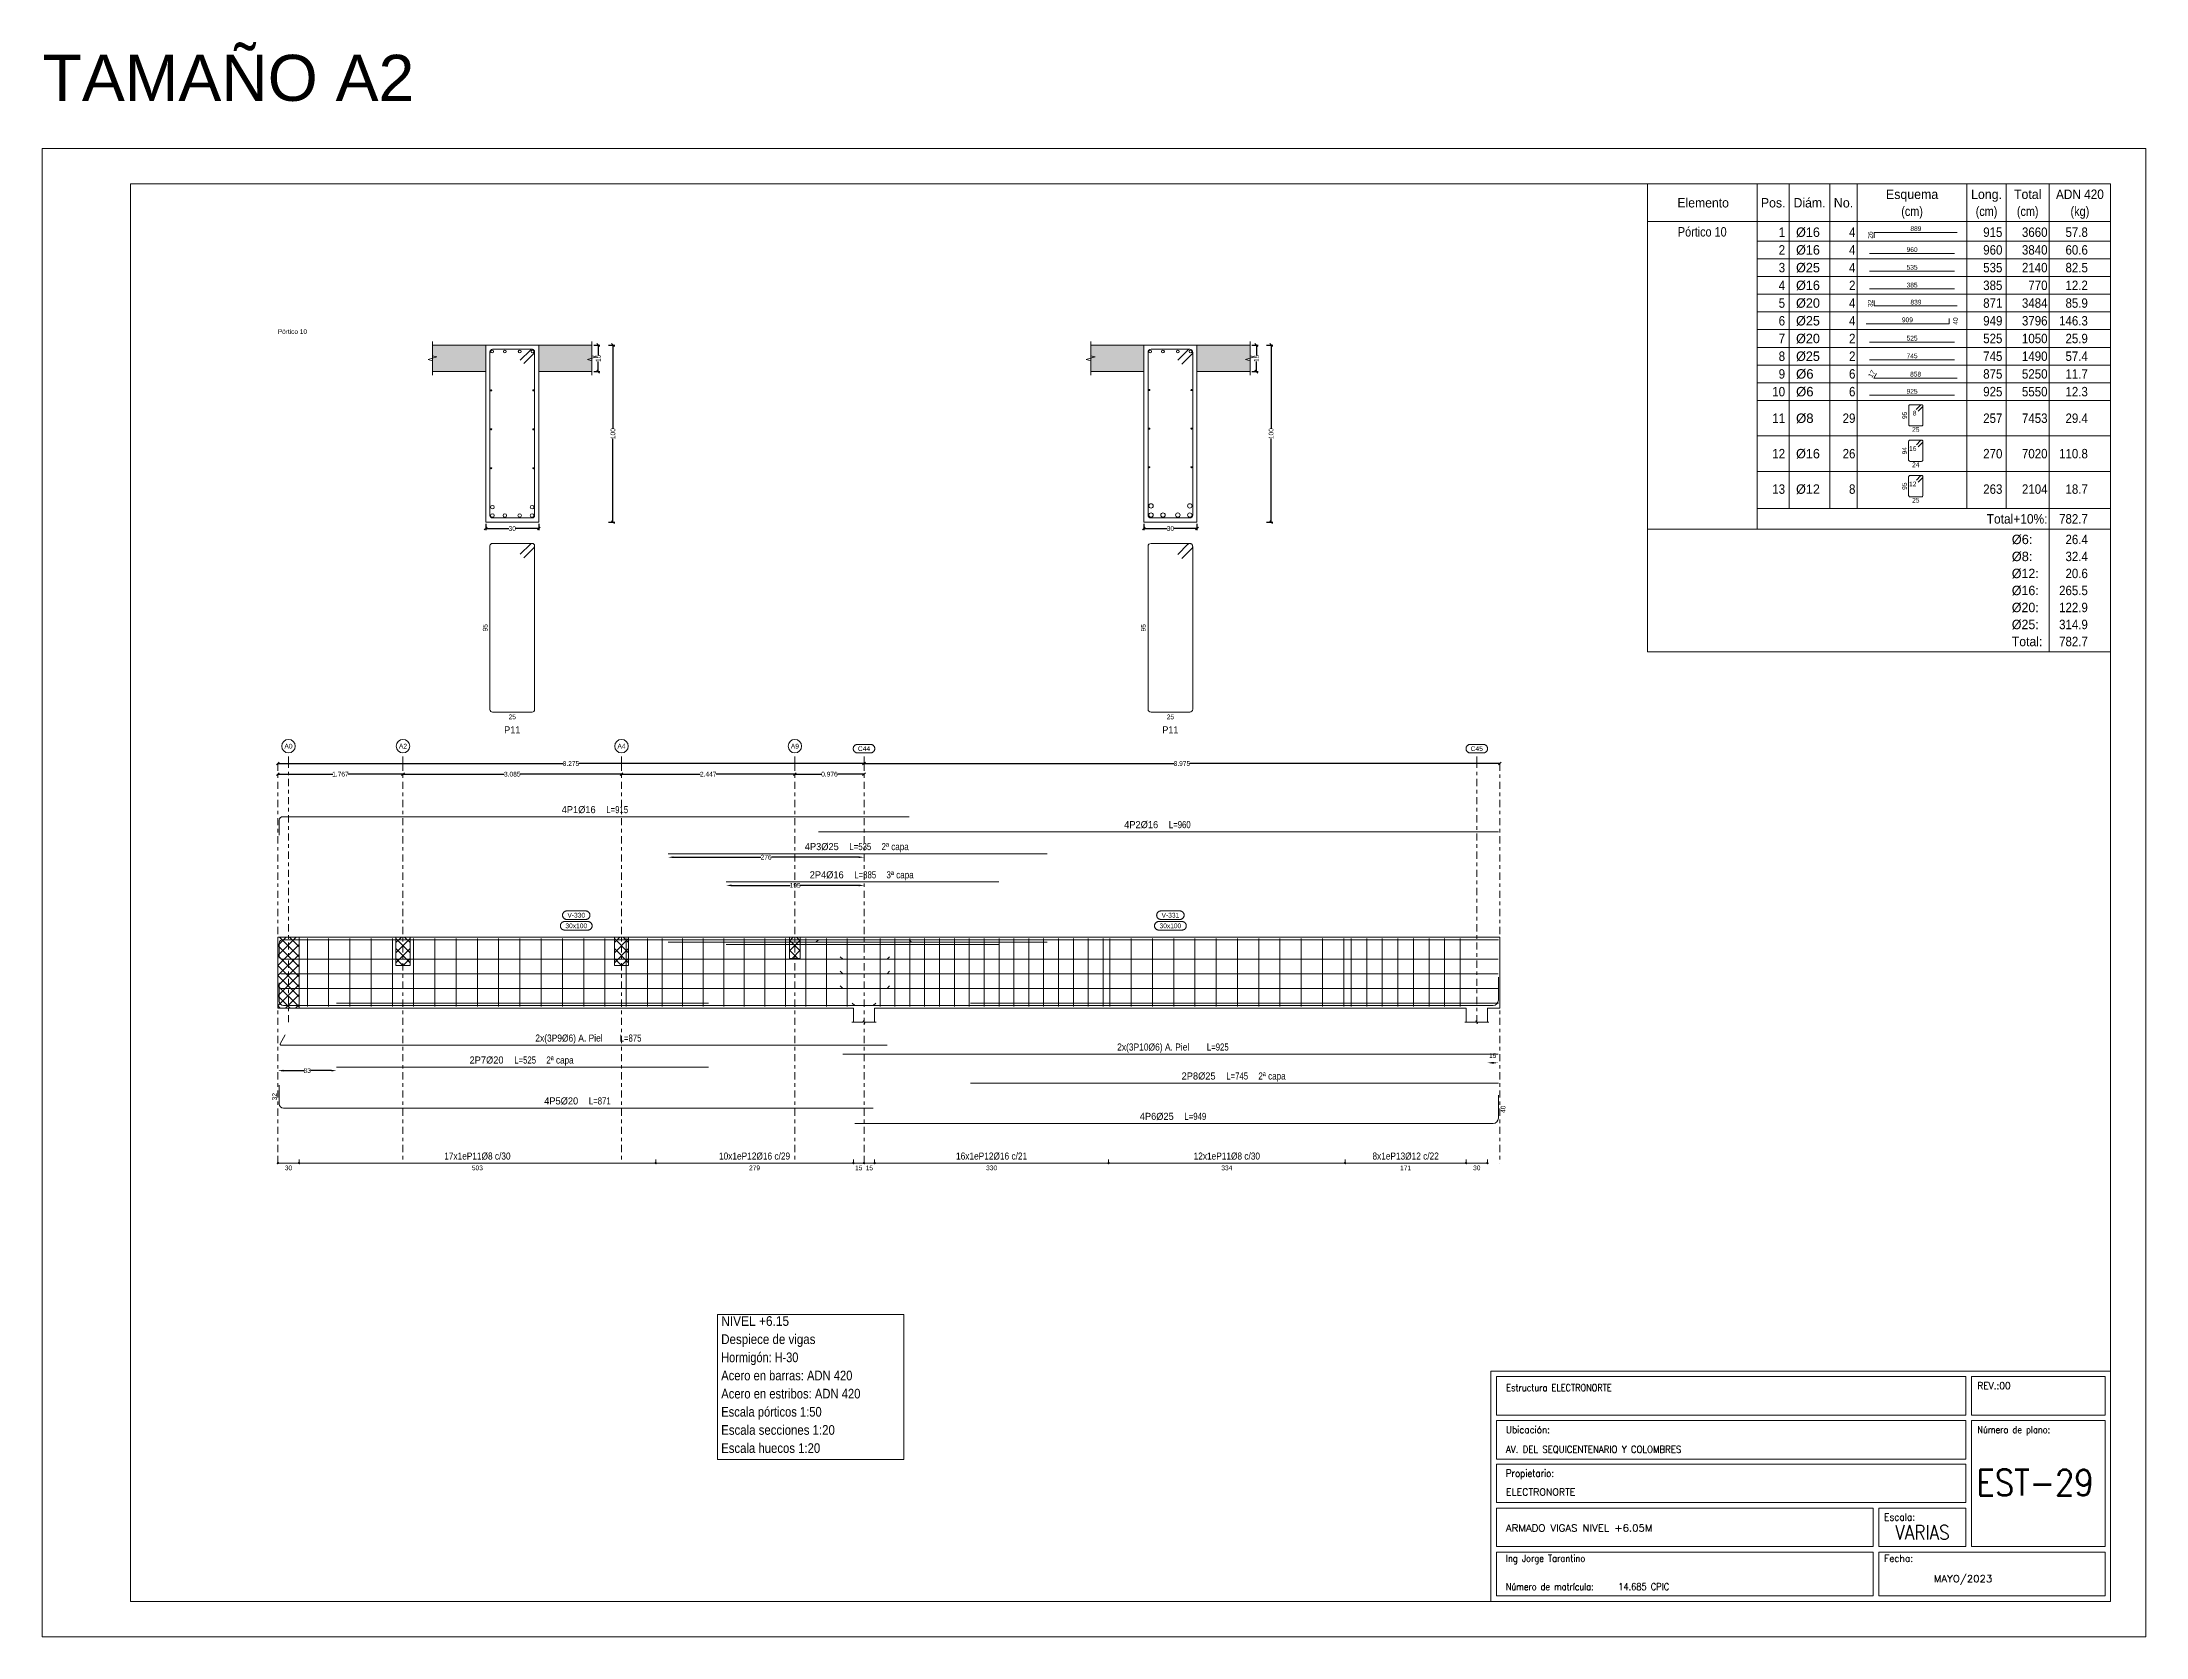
# Model space of a CAD drawing. Header units: millimetres. Extents: x 3 to 479, y -191 to 120.
# Drawn here: x 262.3 to 321.7, y 21.3 to 66.3 of the extents above; entities that cross this region are included whole.
import ezdxf
from ezdxf.enums import TextEntityAlignment as Align

# ---------------------------------------------------------------- set-up
doc = ezdxf.new("R2010")
doc.units = ezdxf.units.MM
doc.linetypes.add('CYPE_RAYAPUNTO', pattern=[0.4125, 0.2025, -0.105, 0, -0.105])
for name, color, linetype, lineweight in [('ALZ_ARM_LONG_ARM_TEXTOS', 3, 'Continuous', 9), ('ALZ_ARM_LONG_TXT_IND_CAPA_ARM_LONG', 3, 'Continuous', 9), ('ALZ_ARM_LONG_TXT_LONG', 3, 'Continuous', 9), ('ALZ_ARM_TRANS_TXT_EST', 3, 'Continuous', 9), ('ALZ_CONT_NUDOS', 122, 'Continuous', 9), ('ALZ_CONT_VIG_HORMIGON', 2, 'Continuous', 9), ('ALZ_COT_COT_ANCLAJES', 3, 'Continuous', 0), ('ALZ_COT_COT_ARM', 3, 'Continuous', 0), ('ALZ_COT_COT_EST', 3, 'Continuous', 0), ('ALZ_COT_COT_LIN_APOYOS', 2, 'CYPE_RAYAPUNTO', 0), ('ALZ_COT_LONGITUD_PROYECTADA', 122, 'Continuous', 0), ('ALZ_COT_TEXTOS_ESTRIBOS', 122, 'Continuous', 0), ('ALZ_REF_COT_LIN_AUX_COTA', 2, 'CYPE_RAYAPUNTO', 9), ('ALZ_REF_REF_NOMBRE', 3, 'Continuous', 9), ('ALZ_REF_REF_REFERENCIA', 3, 'Continuous', 9), ('ALZ_REF_REFERENCIA_PORTICO', 3, 'Continuous', 9), ('ALZ_REF_TEXTO_REF_NOMBRE', 3, 'Continuous', 9), ('ALZ_REF_TEXTO_REF_REFERENCIA', 3, 'Continuous', 9), ('ARM_LONGITUDINAL_Ø16', 212, 'Continuous', 9), ('ARM_LONGITUDINAL_Ø20', 30, 'Continuous', 9), ('ARM_LONGITUDINAL_Ø25', 20, 'Continuous', 9), ('ARM_LONGITUDINAL_Ø6', 151, 'Continuous', 9), ('ARM_TRANSVERSAL_Ø12', 171, 'Continuous', 9), ('ARM_TRANSVERSAL_Ø16', 212, 'Continuous', 9), ('ARM_TRANSVERSAL_Ø8', 32, 'Continuous', 9), ('CIM_REFEREN', 2, 'Continuous', 0), ('CYPE', 7, 'Continuous', 0), ('DESPIECES_TABLA', 7, 'Continuous', 9), ('RECUAD_LIMITES', 2, 'Continuous', 0), ('RECUAD_MARCO', 1, 'Continuous', 20), ('SEC_CONT_FORJADOS_SECCION', 8, 'Continuous', 9), ('SEC_CONT_VIG_HORMIGON_SECCION', 2, 'Continuous', 9), ('SEC_COTAS_SEC_DIM_VIGA', 122, 'Continuous', 0), ('SEC_COTAS_TEXTOS_DESPIECE_ESTRIBADO', 122, 'Continuous', 0), ('SEC_REF_TXT_POSICIONES_ARM_ESTRIBOS', 1, 'Continuous', 9), ('TAB_COM_LINEAS', 1, 'Continuous', 9), ('TAB_COM_TEXTOS', 1, 'Continuous', 9), ('TABLAS', 1, 'Continuous', 9), ('TEXTO_TABLAS', 1, 'Continuous', 0), ('TEXTOS_COTAS_DESPIECES_TABLA', 1, 'Continuous', 0)]:
    doc.layers.add(name, color=color, linetype=linetype, lineweight=lineweight)
doc.styles.add('CYPETXT', font='romans__.ttf', dxfattribs={"height": 0.2})
doc.styles.add('CYPETXT_0.2_romans', font='arial.ttf', dxfattribs={"height": 0.133333})
doc.styles.add('CYPETXT_romans', font='arial.ttf', dxfattribs={"height": 0.2})
doc.dimstyles.new('cype_arrow', dxfattribs={"dimtxt": 0.18, "dimasz": 0.15, "dimexe": 0.05, "dimexo": 0.05, "dimgap": 0, "dimtad": 0, "dimdec": 4, "dimzin": 0, "dimdsep": 46, "dimtxsty": 'CYPETXT_0.2_romans', "dimcen": 0.09, "dimadec": 0, "dimazin": 0, "dimtfac": 1, "dimtdec": 4, "dimtofl": 0, "dimtmove": 2, "dimatfit": 3, "dimfxl": 1, "dimtolj": 1, "dimtzin": 0, "dimarcsym": 0})
doc.dimstyles.new('cype_oblique', dxfattribs={"dimtxt": 0.18, "dimasz": 0.18, "dimexe": 0.05, "dimexo": 0.05, "dimgap": 0, "dimtad": 0, "dimdec": 4, "dimzin": 0, "dimdsep": 46, "dimtxsty": 'CYPETXT_0.2_romans', "dimblk": 'OBLIQUE', "dimtsz": 0.04, "dimcen": 0.09, "dimadec": 0, "dimazin": 0, "dimtfac": 1, "dimtdec": 4, "dimtofl": 0, "dimtmove": 2, "dimatfit": 3, "dimfxl": 1, "dimtolj": 1, "dimtzin": 0, "dimarcsym": 0})

msp = doc.modelspace()

# ---------------------------------------------------------------- texts
at = {"layer": 'ALZ_ARM_LONG_ARM_TEXTOS', "style": 'CYPETXT_romans'}
for s, width, p in [('4P1%%c16', 0.935124, (277.49593, 44.50205)), ('4P2%%c16', 0.935124, (293.37806, 44.07833)), ('4P3%%c25', 0.935124, (284.3598, 43.45833)), ('2P4%%c16', 0.935124, (284.49862, 42.66257)), ('2x(3P9%%c6) A. Piel', 0.849696, (277.22293, 38.05584)), ('2P7%%c20', 0.935124, (274.89537, 37.43584)), ('2x(3P10%%c6) A. Piel', 0.851134, (293.71806, 37.80257)), ('2P8%%c25', 0.935124, (294.99956, 36.98577)), ('4P5%%c20', 0.935124, (277.003, 36.28151)), ('4P6%%c25', 0.935124, (293.81806, 35.84577))]:
    msp.add_text(s, height=0.2, dxfattribs=dict(at, width=width)).set_placement(p, align=Align.CENTER)
at = {"layer": 'ALZ_ARM_LONG_TXT_IND_CAPA_ARM_LONG', "style": 'CYPETXT_romans', "width": 0.816999}
for s, p in [('2ª capa', (286.4318, 43.45833)), ('3ª capa', (286.57062, 42.66257)), ('2ª capa', (276.96737, 37.43584)), ('2ª capa', (297.07156, 36.98577))]:
    msp.add_text(s, height=0.2, dxfattribs=at).set_placement(p, align=Align.CENTER)
at = {"layer": 'ALZ_ARM_LONG_TXT_LONG', "style": 'CYPETXT_romans', "width": 0.785606}
for s, p in [(' L=915', (278.55443, 44.50205)), (' L=960', (294.43656, 44.07833)), (' L=535', (285.4183, 43.45833)), (' L=385', (285.55712, 42.66257)), (' L=875', (278.93093, 38.05584)), (' L=525', (275.95387, 37.43584)), (' L=925', (295.51006, 37.80257)), (' L=745', (296.05806, 36.98577)), (' L=871', (278.0615, 36.28151)), (' L=949', (294.87656, 35.84577))]:
    msp.add_text(s, height=0.2, dxfattribs=at).set_placement(p, align=Align.CENTER)
at = {"layer": 'ALZ_ARM_TRANS_TXT_EST', "style": 'CYPETXT_romans'}
for s, width, p in [('17x1eP11%%c8 c/30', 0.837616, (274.63718, 34.72577)), ('10x1eP12%%c16 c/29', 0.839789, (282.46225, 34.72577)), ('16x1eP12%%c16 c/21', 0.839789, (289.15475, 34.72577)), ('12x1eP11%%c8 c/30', 0.837616, (295.79644, 34.72577)), ('8x1eP13%%c12 c/22', 0.837616, (300.84475, 34.72577))]:
    msp.add_text(s, height=0.2, dxfattribs=dict(at, width=width)).set_placement(p, align=Align.CENTER)
at = {"layer": 'ALZ_COT_COT_ANCLAJES', "style": 'CYPETXT_romans', "width": 0.872274}
msp.add_text('32', height=0.133333, rotation=90, dxfattribs=at).set_placement((268.97626, 36.50151), align=Align.CENTER)
msp.add_text('40', height=0.133333, rotation=90, dxfattribs=at).set_placement((303.52973, 36.14577), align=Align.TOP_CENTER)
at = {"layer": 'ALZ_COT_TEXTOS_ESTRIBOS', "style": 'CYPETXT_romans', "width": 0.872274}
for s, p in [('30', (269.30293, 34.55911)), ('503', (274.63718, 34.55911)), ('279', (282.46225, 34.55911)), ('15', (285.40306, 34.55911)), ('15', (285.70306, 34.55911)), ('330', (289.15475, 34.55911)), ('334', (295.79644, 34.55911)), ('171', (300.84475, 34.55911)), ('30', (302.85306, 34.55911))]:
    msp.add_text(s, height=0.133333, dxfattribs=at).set_placement(p, align=Align.TOP_CENTER)
at = {"layer": 'ALZ_REF_REFERENCIA_PORTICO', "style": 'CYPETXT_romans', "width": 0.820327}
msp.add_text('Pórtico 10', height=0.133333, dxfattribs=at).set_placement((269.00293, 58.09183), align=Align.MIDDLE_LEFT)
at = {"layer": 'ALZ_REF_TEXTO_REF_NOMBRE', "style": 'CYPETXT_romans'}
for s, width, p in [('V-330', 0.803518, (277.428, 41.62258)), ('V-331', 0.803518, (294.20306, 41.62258)), ('30x100', 0.875466, (277.428, 41.32258)), ('30x100', 0.875466, (294.20306, 41.32258))]:
    msp.add_text(s, height=0.133333, dxfattribs=dict(at, width=width)).set_placement(p, align=Align.MIDDLE_CENTER)
at = {"layer": 'ALZ_REF_TEXTO_REF_REFERENCIA', "style": 'CYPETXT_romans'}
for s, width, p in [('A0', 1.007096, (269.30293, 46.39227)), ('A2', 1.007096, (272.53612, 46.39227)), ('A4', 1.007096, (278.70612, 46.39227)), ('A9', 1.007096, (283.60056, 46.39227)), ('C44', 0.8832, (285.55306, 46.32205)), ('C45', 0.8832, (302.85306, 46.32205))]:
    msp.add_text(s, height=0.133333, dxfattribs=dict(at, width=width)).set_placement(p, align=Align.MIDDLE_CENTER)
at = {"layer": 'CIM_REFEREN', "insert": (262.36167, 65.90157), "char_height": 1.3, "attachment_point": 1, "style": 'CYPETXT_romans'}
msp.add_mtext_dynamic_manual_height_columns('TAMAÑO A2', width=20.4097016, gutter_width=12.5, heights=[0], dxfattribs=at)
at = {"layer": 'CYPE', "color": 5, "style": 'CYPETXT'}
for s, width, p in [('Estructura ELECTRONORTE', 0.842437, (303.68593, 28.18684)), ('AV. DEL SEQUICENTENARIO Y COLOMBRES', 0.887423, (303.67593, 26.44684)), ('ELECTRONORTE', 0.974409, (303.67593, 25.24684)), ('ARMADO VIGAS NIVEL +6.05M', 1.047361, (303.67593, 24.23247)), ('Ing Jorge Tarantino', 0.851105, (303.67593, 23.37684)), ('14.685 CPIC', 0.851936, (306.84593, 22.57684)), ('MAYO/2023', 1.047361, (315.75593, 22.79684))]:
    msp.add_text(s, height=0.2, dxfattribs=dict(at, width=width)).set_placement(p)
at = {"layer": 'CYPE', "color": 4, "style": 'CYPETXT'}
for s, width, p in [('REV.:00', 0.927655, (316.98593, 28.24684)), ('Ubicación:', 0.90604, (303.67593, 27.00684)), ('Número de plano:', 0.844847, (316.98593, 27.00684)), ('Propietario:', 0.885908, (303.67593, 25.77684)), ('Escala:', 0.925891, (314.35593, 24.53684)), ('Fecha:', 0.933698, (314.35593, 23.37684)), ('Número de matrícula:', 0.83516, (303.67593, 22.57684))]:
    msp.add_text(s, height=0.2, dxfattribs=dict(at, width=width)).set_placement(p)
at = {"layer": 'CYPE', "color": 5, "style": 'CYPETXT'}
for s, height, width, p in [('EST-29', 0.733333, 0.872274, (318.61593, 25.24351)), ('VARIAS', 0.4, 0.869965, (315.43593, 24.00684))]:
    msp.add_text(s, height=height, dxfattribs=dict(at, width=width)).set_placement(p, align=Align.CENTER)
at = {"layer": 'SEC_COTAS_TEXTOS_DESPIECE_ESTRIBADO', "style": 'CYPETXT_romans', "width": 0.872274}
for p in [(274.92445, 49.7325), (293.5064, 49.7325)]:
    msp.add_text('95', height=0.133333, rotation=90, dxfattribs=at).set_placement(p, align=Align.CENTER)
for p in [(275.62112, 47.28583), (294.20306, 47.28583)]:
    msp.add_text('25', height=0.133333, dxfattribs=at).set_placement(p, align=Align.TOP_CENTER)
at = {"layer": 'SEC_REF_TXT_POSICIONES_ARM_ESTRIBOS', "style": 'CYPETXT_romans', "width": 0.91451}
for p in [(275.62112, 46.8525), (294.20306, 46.8525)]:
    msp.add_text('P11', height=0.2, dxfattribs=at).set_placement(p, align=Align.MIDDLE_CENTER)
at = {"layer": 'TAB_COM_LINEAS', "style": 'CYPETXT_romans'}
for s, width, p in [('NIVEL +6.15', 0.880937, (281.52074, 30.03355)), ('Despiece de vigas', 0.852948, (281.52074, 29.52131)), ('Hormigón: H-30', 0.808194, (281.52074, 29.00908)), ('Acero en barras: ADN 420', 0.827218, (281.52074, 28.49685)), ('Acero en estribos: ADN 420', 0.830636, (281.52074, 27.98461)), ('Escala pórticos 1:50', 0.824952, (281.52074, 27.47238)), ('Escala huecos 1:20', 0.838794, (281.52074, 26.44791)), ('Escala secciones 1:20', 0.844437, (281.52074, 26.96015))]:
    msp.add_text(s, height=0.2733333, dxfattribs=dict(at, width=width)).set_placement(p)
at = {"layer": 'TEXTO_TABLAS', "style": 'CYPETXT_romans'}
for s, width, p in [('Elemento', 0.923378, (309.24493, 61.72684)), ('Pos.', 0.930268, (311.22193, 61.72684)), ('Diám.', 0.924488, (312.24793, 61.72684)), ('No.', 0.948905, (313.20793, 61.72684)), ('Esquema', 0.93681, (315.14393, 61.96684)), ('Long.', 0.9375, (317.24593, 61.96684)), ('Total', 0.935673, (318.40793, 61.96684)), ('ADN 420', 0.893197, (319.88193, 61.96684)), ('(cm)', 0.819001, (315.14393, 61.48684)), ('(cm)', 0.819001, (317.24593, 61.48684)), ('(cm)', 0.819001, (318.40793, 61.48684)), ('(kg)', 0.827954, (319.88193, 61.48684)), ('Pórtico 10', 0.820327, (309.21993, 60.90684))]:
    msp.add_text(s, height=0.266667, dxfattribs=dict(at, width=width)).set_placement(p, align=Align.MIDDLE_CENTER)
for s, height, width, p in [('1', 0.26667, 0.872274, (311.55793, 60.89684)), ('4', 0.26667, 0.872274, (313.54393, 60.89684)), ('915', 0.266667, 0.872274, (317.69393, 60.89684)), ('3660', 0.266667, 0.872274, (318.96793, 60.89684)), ('57.8', 0.266667, 0.869308, (320.10593, 60.89684)), ('3', 0.26667, 0.872274, (311.55793, 59.89684)), ('2', 0.26667, 0.872274, (311.55793, 60.39684)), ('4', 0.26667, 0.872274, (313.54393, 60.39684)), ('4', 0.26667, 0.872274, (313.54393, 59.89684)), ('535', 0.266667, 0.872274, (317.69393, 59.89684)), ('960', 0.266667, 0.872274, (317.69393, 60.39684)), ('3840', 0.266667, 0.872274, (318.96793, 60.39684)), ('2140', 0.266667, 0.872274, (318.96793, 59.89684)), ('82.5', 0.266667, 0.869308, (320.10593, 59.89684)), ('60.6', 0.266667, 0.869308, (320.10593, 60.39684)), ('4', 0.26667, 0.872274, (311.55793, 59.39684)), ('2', 0.26667, 0.872274, (313.54393, 59.39684)), ('385', 0.266667, 0.872274, (317.69393, 59.39684)), ('770', 0.266667, 0.872274, (318.96793, 59.39684)), ('12.2', 0.266667, 0.869308, (320.10593, 59.39684)), ('5', 0.26667, 0.872274, (311.55793, 58.89684)), ('4', 0.26667, 0.872274, (313.54393, 58.89684)), ('871', 0.266667, 0.872274, (317.69393, 58.89684)), ('3484', 0.266667, 0.872274, (318.96793, 58.89684)), ('85.9', 0.266667, 0.869308, (320.10593, 58.89684)), ('6', 0.26667, 0.872274, (311.55793, 58.39684)), ('4', 0.26667, 0.872274, (313.54393, 58.39684)), ('949', 0.266667, 0.872274, (317.69393, 58.39684)), ('3796', 0.266667, 0.872274, (318.96793, 58.39684)), ('146.3', 0.266667, 0.869965, (320.10593, 58.39684)), ('7', 0.26667, 0.872274, (311.55793, 57.89684)), ('2', 0.26667, 0.872274, (313.54393, 57.89684)), ('525', 0.266667, 0.872274, (317.69393, 57.89684)), ('1050', 0.266667, 0.872274, (318.96793, 57.89684)), ('25.9', 0.266667, 0.869308, (320.10593, 57.89684)), ('8', 0.26667, 0.872274, (311.55793, 57.39684)), ('9', 0.26667, 0.872274, (311.55793, 56.89684)), ('2', 0.26667, 0.872274, (313.54393, 57.39684)), ('6', 0.26667, 0.872274, (313.54393, 56.89684)), ('875', 0.266667, 0.872274, (317.69393, 56.89684)), ('745', 0.266667, 0.872274, (317.69393, 57.39684)), ('5250', 0.266667, 0.872274, (318.96793, 56.89684)), ('1490', 0.266667, 0.872274, (318.96793, 57.39684)), ('57.4', 0.266667, 0.869308, (320.10593, 57.39684)), ('11.7', 0.266667, 0.869308, (320.10593, 56.89684)), ('10', 0.266667, 0.872274, (311.55793, 56.39684)), ('6', 0.26667, 0.872274, (313.54393, 56.39684)), ('925', 0.266667, 0.872274, (317.69393, 56.39684)), ('5550', 0.266667, 0.872274, (318.96793, 56.39684)), ('12.3', 0.266667, 0.869308, (320.10593, 56.39684)), ('11', 0.266667, 0.872274, (311.55793, 55.64684)), ('29', 0.266667, 0.872274, (313.54393, 55.64684)), ('257', 0.266667, 0.872274, (317.69393, 55.64684)), ('7453', 0.266667, 0.872274, (318.96793, 55.64684)), ('29.4', 0.266667, 0.869308, (320.10593, 55.64684)), ('12', 0.266667, 0.872274, (311.55793, 54.64684)), ('26', 0.266667, 0.872274, (313.54393, 54.64684)), ('270', 0.266667, 0.872274, (317.69393, 54.64684)), ('7020', 0.266667, 0.872274, (318.96793, 54.64684)), ('110.8', 0.266667, 0.869965, (320.10593, 54.64684)), ('13', 0.266667, 0.872274, (311.55793, 53.64684)), ('8', 0.26667, 0.872274, (313.54393, 53.64684)), ('263', 0.266667, 0.872274, (317.69393, 53.64684)), ('2104', 0.266667, 0.872274, (318.96793, 53.64684)), ('18.7', 0.266667, 0.869308, (320.10593, 53.64684)), ('Total+10%:', 0.266667, 0.906671, (318.96793, 52.80684)), ('782.7', 0.266667, 0.869965, (320.10593, 52.80684)), ('26.4', 0.266667, 0.869308, (320.10593, 52.22684)), ('32.4', 0.266667, 0.869308, (320.10593, 51.74684)), ('20.6', 0.266667, 0.869308, (320.10593, 51.26684)), ('265.5', 0.266667, 0.869965, (320.10593, 50.78684)), ('314.9', 0.266667, 0.869965, (320.10593, 49.82684)), ('122.9', 0.266667, 0.869965, (320.10593, 50.30684)), ('782.7', 0.266667, 0.869965, (320.10593, 49.34684))]:
    msp.add_text(s, height=height, dxfattribs=dict(at, width=width)).set_placement(p, align=Align.MIDDLE_RIGHT)
for s, width, p in [('%%c16', 0.955414, (311.86793, 60.89684)), ('%%c16', 0.955414, (311.86793, 60.39684)), ('%%c25', 0.955414, (311.86793, 59.89684)), ('%%c16', 0.955414, (311.86793, 59.39684)), ('%%c20', 0.955414, (311.86793, 58.89684)), ('%%c25', 0.955414, (311.86793, 58.39684)), ('%%c20', 0.955414, (311.86793, 57.89684)), ('%%c25', 0.955414, (311.86793, 57.39684)), ('%%c6', 0.99505, (311.86793, 56.89684)), ('%%c6', 0.99505, (311.86793, 56.39684)), ('%%c8', 0.99505, (311.86793, 55.64684)), ('%%c16', 0.955414, (311.86793, 54.64684)), ('%%c12', 0.955414, (311.86793, 53.64684)), ('%%c6:', 0.966972, (317.95993, 52.22684)), ('%%c8:', 0.966972, (317.95993, 51.74684)), ('%%c12:', 0.940736, (317.95993, 51.26684)), ('%%c16:', 0.940736, (317.95993, 50.78684)), ('%%c20:', 0.940736, (317.95993, 50.30684)), ('%%c25:', 0.940736, (317.95993, 49.82684)), ('Total:', 0.925563, (317.95993, 49.34684))]:
    msp.add_text(s, height=0.266667, dxfattribs=dict(at, width=width)).set_placement(p, align=Align.MIDDLE_LEFT)
at = {"layer": 'TEXTOS_COTAS_DESPIECES_TABLA', "style": 'CYPETXT_romans', "width": 0.872274}
for s, rotation, p in [('26', 90, (314.03015, 60.81396)), ('32', 90, (314.03013, 58.889)), ('17', 60.0007096, (314.06175, 56.86684)), ('95', 90, (314.99703, 55.72866)), ('94', 90, (314.99732, 54.72879)), ('95', 90, (314.99718, 53.72873))]:
    msp.add_text(s, height=0.133333, rotation=rotation, dxfattribs=at).set_placement(p, align=Align.CENTER)
for s, p in [('889', (315.25163, 60.93172)), ('960', (315.14393, 60.33884)), ('385', (315.14393, 59.33884)), ('535', (315.14393, 59.83884)), ('839', (315.25366, 58.85668)), ('909', (315.01297, 58.35663)), ('525', (315.14393, 57.83884)), ('745', (315.14393, 57.33884)), ('925', (315.14393, 56.33884)), ('858', (315.244, 56.82346))]:
    msp.add_text(s, height=0.133333, dxfattribs=at).set_placement(p, align=Align.CENTER)
msp.add_text('40', height=0.133333, rotation=90, dxfattribs=at).set_placement((316.30285, 58.38905), align=Align.TOP_CENTER)
for s, height, p in [('8', 0.13333, (315.26723, 55.7912)), ('16', 0.133333, (315.26792, 54.79271)), ('12', 0.133333, (315.26757, 53.79195))]:
    msp.add_text(s, height=height, dxfattribs=at).set_placement(p, align=Align.MIDDLE_RIGHT)
for s, p in [('25', (315.24903, 55.39836)), ('24', (315.24885, 54.39822)), ('25', (315.24894, 53.39829))]:
    msp.add_text(s, height=0.133333, dxfattribs=at).set_placement(p, align=Align.TOP_CENTER)

# ---------------------------------------------------------------- blocks, each defined once
blk = doc.blocks.new('*D1186')
at = {"layer": 'Defpoints', "color": 0, "transparency": 16777216}
for p in [(274.871, 52.712), (276.371, 52.712), (276.371, 52.534)]:
    blk.add_point(p, dxfattribs=at)
at = {"layer": 'SEC_COTAS_SEC_DIM_VIGA', "color": 0, "lineweight": -2, "transparency": 16777216}
for p, q in [((274.831, 52.494), (274.911, 52.574)), ((274.871, 52.662), (274.871, 52.484)), ((274.871, 52.534), (275.526, 52.534)), ((276.371, 52.534), (275.716, 52.534)), ((276.331, 52.494), (276.411, 52.574)), ((276.371, 52.662), (276.371, 52.484))]:
    blk.add_line(p, q, dxfattribs=at)
at = {"layer": 'SEC_COTAS_SEC_DIM_VIGA', "color": 0, "transparency": 16777216, "insert": (275.621, 52.534), "char_height": 0.1333, "attachment_point": 5, "style": 'CYPETXT_0.2_romans'}
blk.add_mtext('\\A1;30', dxfattribs=at)
blk = doc.blocks.new('_OBLIQUE')
at = {"color": 0, "linetype": 'ByBlock', "lineweight": -2}
blk.add_line((-0.5, -0.5), (0.5, 0.5), dxfattribs=at)
blk = doc.blocks.new('*D1187')
at = {"layer": 'Defpoints', "color": 0, "transparency": 16777216}
for p in [(277.871, 57.712), (278.048, 57.712), (277.871, 56.962)]:
    blk.add_point(p, dxfattribs=at)
at = {"layer": 'SEC_COTAS_SEC_DIM_VIGA', "color": 0, "lineweight": -2, "transparency": 16777216}
for p, q in [((277.921, 57.712), (278.098, 57.712)), ((278.088, 57.672), (278.008, 57.752)), ((278.048, 57.712), (278.048, 57.427)), ((278.048, 56.962), (278.048, 57.247)), ((277.921, 56.962), (278.098, 56.962)), ((278.088, 56.922), (278.008, 57.002))]:
    blk.add_line(p, q, dxfattribs=at)
at = {"layer": 'SEC_COTAS_SEC_DIM_VIGA', "color": 0, "transparency": 16777216, "insert": (278.048, 57.337), "char_height": 0.1333, "attachment_point": 5, "rotation": 90, "style": 'CYPETXT_0.2_romans'}
blk.add_mtext('\\A1;15', dxfattribs=at)
blk = doc.blocks.new('*D1188')
at = {"layer": 'Defpoints', "color": 0, "transparency": 16777216}
for p in [(278.287, 57.712), (278.464, 57.712), (278.287, 52.712)]:
    blk.add_point(p, dxfattribs=at)
at = {"layer": 'SEC_COTAS_SEC_DIM_VIGA', "color": 0, "lineweight": -2, "transparency": 16777216}
for p, q in [((278.337, 57.712), (278.514, 57.712)), ((278.504, 57.672), (278.424, 57.752)), ((278.464, 57.712), (278.464, 55.353)), ((278.464, 52.712), (278.464, 55.071)), ((278.337, 52.712), (278.514, 52.712)), ((278.504, 52.672), (278.424, 52.752))]:
    blk.add_line(p, q, dxfattribs=at)
at = {"layer": 'SEC_COTAS_SEC_DIM_VIGA', "color": 0, "transparency": 16777216, "insert": (278.464, 55.212), "char_height": 0.1333, "attachment_point": 5, "rotation": 90, "style": 'CYPETXT_0.2_romans'}
blk.add_mtext('\\A1;100', dxfattribs=at)
blk = doc.blocks.new('*D1189')
at = {"layer": 'Defpoints', "color": 0, "transparency": 16777216}
for p in [(293.453, 52.712), (294.953, 52.712), (294.953, 52.534)]:
    blk.add_point(p, dxfattribs=at)
at = {"layer": 'SEC_COTAS_SEC_DIM_VIGA', "color": 0, "lineweight": -2, "transparency": 16777216}
for p, q in [((293.413, 52.494), (293.493, 52.574)), ((293.453, 52.662), (293.453, 52.484)), ((293.453, 52.534), (294.108, 52.534)), ((294.953, 52.534), (294.298, 52.534)), ((294.913, 52.494), (294.993, 52.574)), ((294.953, 52.662), (294.953, 52.484))]:
    blk.add_line(p, q, dxfattribs=at)
at = {"layer": 'SEC_COTAS_SEC_DIM_VIGA', "color": 0, "transparency": 16777216, "insert": (294.203, 52.534), "char_height": 0.1333, "attachment_point": 5, "style": 'CYPETXT_0.2_romans'}
blk.add_mtext('\\A1;30', dxfattribs=at)
blk = doc.blocks.new('*D1190')
at = {"layer": 'Defpoints', "color": 0, "transparency": 16777216}
for p in [(296.453, 57.712), (296.63, 57.712), (296.453, 56.962)]:
    blk.add_point(p, dxfattribs=at)
at = {"layer": 'SEC_COTAS_SEC_DIM_VIGA', "color": 0, "lineweight": -2, "transparency": 16777216}
for p, q in [((296.503, 57.712), (296.68, 57.712)), ((296.67, 57.672), (296.59, 57.752)), ((296.63, 57.712), (296.63, 57.427)), ((296.63, 56.962), (296.63, 57.247)), ((296.503, 56.962), (296.68, 56.962)), ((296.67, 56.922), (296.59, 57.002))]:
    blk.add_line(p, q, dxfattribs=at)
at = {"layer": 'SEC_COTAS_SEC_DIM_VIGA', "color": 0, "transparency": 16777216, "insert": (296.63, 57.337), "char_height": 0.1333, "attachment_point": 5, "rotation": 90, "style": 'CYPETXT_0.2_romans'}
blk.add_mtext('\\A1;15', dxfattribs=at)
blk = doc.blocks.new('*D1191')
at = {"layer": 'Defpoints', "color": 0, "transparency": 16777216}
for p in [(296.869, 57.712), (297.046, 57.712), (296.869, 52.712)]:
    blk.add_point(p, dxfattribs=at)
at = {"layer": 'SEC_COTAS_SEC_DIM_VIGA', "color": 0, "lineweight": -2, "transparency": 16777216}
for p, q in [((296.919, 57.712), (297.096, 57.712)), ((297.086, 57.672), (297.006, 57.752)), ((297.046, 57.712), (297.046, 55.353)), ((297.046, 52.712), (297.046, 55.071)), ((296.919, 52.712), (297.096, 52.712)), ((297.086, 52.672), (297.006, 52.752))]:
    blk.add_line(p, q, dxfattribs=at)
at = {"layer": 'SEC_COTAS_SEC_DIM_VIGA', "color": 0, "transparency": 16777216, "insert": (297.046, 55.212), "char_height": 0.1333, "attachment_point": 5, "rotation": 90, "style": 'CYPETXT_0.2_romans'}
blk.add_mtext('\\A1;100', dxfattribs=at)
blk = doc.blocks.new('*D1192')
at = {"layer": 'ALZ_COT_LONGITUD_PROYECTADA', "color": 0, "lineweight": -2, "transparency": 16777216}
for p, q in [((268.963, 45.562), (269.043, 45.642)), ((269.003, 45.602), (270.551, 45.602)), ((272.536, 45.602), (270.988, 45.602)), ((272.496, 45.562), (272.576, 45.642))]:
    blk.add_line(p, q, dxfattribs=at)
at = {"layer": 'Defpoints', "color": 0, "transparency": 16777216}
for p in [(269.003, 45.602), (269.003, 45.602), (272.536, 45.602)]:
    blk.add_point(p, dxfattribs=at)
at = {"layer": 'ALZ_COT_LONGITUD_PROYECTADA', "color": 0, "transparency": 16777216, "insert": (270.77, 45.602), "char_height": 0.1333, "attachment_point": 5, "style": 'CYPETXT_0.2_romans'}
blk.add_mtext('\\A1;1.767', dxfattribs=at)
blk = doc.blocks.new('*D1193')
at = {"layer": 'ALZ_COT_LONGITUD_PROYECTADA', "color": 0, "lineweight": -2, "transparency": 16777216}
for p, q in [((272.496, 45.562), (272.576, 45.642)), ((272.536, 45.602), (275.396, 45.602)), ((278.706, 45.602), (275.847, 45.602)), ((278.666, 45.562), (278.746, 45.642))]:
    blk.add_line(p, q, dxfattribs=at)
at = {"layer": 'Defpoints', "color": 0, "transparency": 16777216}
for p in [(272.536, 45.602), (272.536, 45.602), (278.706, 45.602)]:
    blk.add_point(p, dxfattribs=at)
at = {"layer": 'ALZ_COT_LONGITUD_PROYECTADA', "color": 0, "transparency": 16777216, "insert": (275.621, 45.602), "char_height": 0.1333, "attachment_point": 5, "style": 'CYPETXT_0.2_romans'}
blk.add_mtext('\\A1;3.085', dxfattribs=at)
blk = doc.blocks.new('*D1194')
at = {"layer": 'ALZ_COT_LONGITUD_PROYECTADA', "color": 0, "lineweight": -2, "transparency": 16777216}
for p, q in [((278.666, 45.562), (278.746, 45.642)), ((278.706, 45.602), (280.927, 45.602)), ((283.601, 45.602), (281.379, 45.602)), ((283.561, 45.562), (283.641, 45.642))]:
    blk.add_line(p, q, dxfattribs=at)
at = {"layer": 'Defpoints', "color": 0, "transparency": 16777216}
for p in [(278.706, 45.602), (278.706, 45.602), (283.601, 45.602)]:
    blk.add_point(p, dxfattribs=at)
at = {"layer": 'ALZ_COT_LONGITUD_PROYECTADA', "color": 0, "transparency": 16777216, "insert": (281.153, 45.602), "char_height": 0.1333, "attachment_point": 5, "style": 'CYPETXT_0.2_romans'}
blk.add_mtext('\\A1;2.447', dxfattribs=at)
blk = doc.blocks.new('*D1195')
at = {"layer": 'ALZ_COT_LONGITUD_PROYECTADA', "color": 0, "lineweight": -2, "transparency": 16777216}
for p, q in [((283.561, 45.562), (283.641, 45.642)), ((283.601, 45.602), (284.352, 45.602)), ((285.553, 45.602), (284.802, 45.602)), ((285.513, 45.562), (285.593, 45.642))]:
    blk.add_line(p, q, dxfattribs=at)
at = {"layer": 'Defpoints', "color": 0, "transparency": 16777216}
for p in [(283.601, 45.602), (283.601, 45.602), (285.553, 45.602)]:
    blk.add_point(p, dxfattribs=at)
at = {"layer": 'ALZ_COT_LONGITUD_PROYECTADA', "color": 0, "transparency": 16777216, "insert": (284.577, 45.602), "char_height": 0.1333, "attachment_point": 5, "style": 'CYPETXT_0.2_romans'}
blk.add_mtext('\\A1;0.976', dxfattribs=at)
blk = doc.blocks.new('*D1196')
at = {"layer": 'ALZ_COT_LONGITUD_PROYECTADA', "color": 0, "lineweight": -2, "transparency": 16777216}
for p, q in [((268.963, 45.862), (269.043, 45.942)), ((269.003, 45.902), (277.052, 45.902)), ((285.553, 45.902), (277.504, 45.902)), ((285.513, 45.862), (285.593, 45.942))]:
    blk.add_line(p, q, dxfattribs=at)
at = {"layer": 'Defpoints', "color": 0, "transparency": 16777216}
for p in [(269.003, 45.902), (269.003, 45.902), (285.553, 45.902)]:
    blk.add_point(p, dxfattribs=at)
at = {"layer": 'ALZ_COT_LONGITUD_PROYECTADA', "color": 0, "transparency": 16777216, "insert": (277.278, 45.902), "char_height": 0.1333, "attachment_point": 5, "style": 'CYPETXT_0.2_romans'}
blk.add_mtext('\\A1;8.275', dxfattribs=at)
blk = doc.blocks.new('*D1197')
at = {"layer": 'ALZ_COT_LONGITUD_PROYECTADA', "color": 0, "lineweight": -2, "transparency": 16777216}
for p, q in [((285.513, 45.862), (285.593, 45.942)), ((285.553, 45.902), (294.303, 45.902)), ((303.503, 45.902), (294.754, 45.902)), ((303.463, 45.862), (303.543, 45.942))]:
    blk.add_line(p, q, dxfattribs=at)
at = {"layer": 'Defpoints', "color": 0, "transparency": 16777216}
for p in [(285.553, 45.902), (285.553, 45.902), (303.503, 45.902)]:
    blk.add_point(p, dxfattribs=at)
at = {"layer": 'ALZ_COT_LONGITUD_PROYECTADA', "color": 0, "transparency": 16777216, "insert": (294.528, 45.902), "char_height": 0.1333, "attachment_point": 5, "style": 'CYPETXT_0.2_romans'}
blk.add_mtext('\\A1;8.975', dxfattribs=at)
blk = doc.blocks.new('*D1198')
at = {"layer": 'ALZ_COT_COT_ARM', "color": 0, "transparency": 16777216}
for points in [[(303.303, 37.482), (303.303, 37.432), (303.153, 37.457)], [(303.303, 37.482), (303.303, 37.432), (303.453, 37.457)]]:
    blk.add_solid(points, dxfattribs=at)
at = {"layer": 'Defpoints', "color": 0, "transparency": 16777216}
for p in [(303.153, 37.457), (303.453, 37.457), (303.453, 37.457)]:
    blk.add_point(p, dxfattribs=at)
at = {"layer": 'ALZ_COT_COT_ARM', "color": 0, "transparency": 16777216, "insert": (303.303, 37.661), "char_height": 0.1333, "attachment_point": 5, "style": 'CYPETXT_0.2_romans'}
blk.add_mtext('\\A1;15', dxfattribs=at)
blk = doc.blocks.new('*D1199')
at = {"layer": 'ALZ_COT_COT_ARM', "color": 0, "lineweight": -2, "transparency": 16777216}
for p, q in [((280.173, 43.258), (282.64, 43.258)), ((285.403, 43.258), (282.937, 43.258))]:
    blk.add_line(p, q, dxfattribs=at)
at = {"layer": 'ALZ_COT_COT_ARM', "color": 0, "transparency": 16777216}
for points in [[(280.173, 43.283), (280.173, 43.233), (280.023, 43.258)], [(285.403, 43.283), (285.403, 43.233), (285.553, 43.258)]]:
    blk.add_solid(points, dxfattribs=at)
at = {"layer": 'Defpoints', "color": 0, "transparency": 16777216}
for p in [(280.023, 43.258), (285.553, 43.258), (285.553, 43.258)]:
    blk.add_point(p, dxfattribs=at)
at = {"layer": 'ALZ_COT_COT_ARM', "color": 0, "transparency": 16777216, "insert": (282.788, 43.258), "char_height": 0.1333, "attachment_point": 5, "style": 'CYPETXT_0.2_romans'}
blk.add_mtext('\\A1;276', dxfattribs=at)
blk = doc.blocks.new('*D1200')
at = {"layer": 'ALZ_COT_COT_ARM', "color": 0, "lineweight": -2, "transparency": 16777216}
for p, q in [((281.812, 42.463), (283.466, 42.463)), ((285.403, 42.463), (283.749, 42.463))]:
    blk.add_line(p, q, dxfattribs=at)
at = {"layer": 'ALZ_COT_COT_ARM', "color": 0, "transparency": 16777216}
for points in [[(281.812, 42.488), (281.812, 42.438), (281.662, 42.463)], [(285.403, 42.488), (285.403, 42.438), (285.553, 42.463)]]:
    blk.add_solid(points, dxfattribs=at)
at = {"layer": 'Defpoints', "color": 0, "transparency": 16777216}
for p in [(281.662, 42.463), (285.553, 42.463), (285.553, 42.463)]:
    blk.add_point(p, dxfattribs=at)
at = {"layer": 'ALZ_COT_COT_ARM', "color": 0, "transparency": 16777216, "insert": (283.608, 42.463), "char_height": 0.1333, "attachment_point": 5, "style": 'CYPETXT_0.2_romans'}
blk.add_mtext('\\A1;195', dxfattribs=at)
blk = doc.blocks.new('*D1201')
at = {"layer": 'ALZ_COT_COT_ARM', "color": 0, "lineweight": -2, "transparency": 16777216}
for p, q in [((269.153, 37.236), (269.735, 37.236)), ((270.509, 37.236), (269.926, 37.236))]:
    blk.add_line(p, q, dxfattribs=at)
at = {"layer": 'ALZ_COT_COT_ARM', "color": 0, "transparency": 16777216}
for points in [[(269.153, 37.261), (269.153, 37.211), (269.003, 37.236)], [(270.509, 37.261), (270.509, 37.211), (270.659, 37.236)]]:
    blk.add_solid(points, dxfattribs=at)
at = {"layer": 'Defpoints', "color": 0, "transparency": 16777216}
for p in [(269.003, 37.236), (270.659, 37.236), (270.659, 37.236)]:
    blk.add_point(p, dxfattribs=at)
at = {"layer": 'ALZ_COT_COT_ARM', "color": 0, "transparency": 16777216, "insert": (269.831, 37.236), "char_height": 0.1333, "attachment_point": 5, "style": 'CYPETXT_0.2_romans'}
blk.add_mtext('\\A1;83', dxfattribs=at)

# ---------------------------------------------------------------- dimensions: what is measured, and where the dimension line sits
at = {"layer": 'ALZ_COT_COT_ARM'}
for p1, p2, text, picture, middle in [((280.0233, 43.25833), (285.55306, 43.25833), '276', '*D1199', (282.78818, 43.25833)), ((281.66212, 42.46257), (285.55306, 42.46257), '195', '*D1200', (283.60759, 42.46257)), ((303.15306, 37.45657), (303.45306, 37.45657), '15', '*D1198', (303.30306, 37.6608)), ((269.00293, 37.23584), (270.65887, 37.23584), '83', '*D1201', (269.8309, 37.23584))]:
    dim = msp.add_aligned_dim(p1=p1, p2=p2, distance=0, text=text, dimstyle='cype_arrow', override={"dimexe": 0, "dimexo": 0}, dxfattribs=at)
    dim.commit()
    dim.dimension.update_dxf_attribs({"geometry": picture, "text_midpoint": middle})
at = {"layer": 'ALZ_COT_LONGITUD_PROYECTADA'}
for p1, p2, text, picture, middle in [((285.55306, 45.90205), (269.00293, 45.90205), '8.275', '*D1196', (277.278, 45.90205)), ((303.50306, 45.90205), (285.55306, 45.90205), '8.975', '*D1197', (294.52806, 45.90205)), ((272.53612, 45.60205), (269.00293, 45.60205), '1.767', '*D1192', (270.76952, 45.60205)), ((278.70612, 45.60205), (272.53612, 45.60205), '3.085', '*D1193', (275.62112, 45.60205)), ((283.60056, 45.60205), (278.70612, 45.60205), '2.447', '*D1194', (281.15334, 45.60205)), ((285.55306, 45.60205), (283.60056, 45.60205), '0.976', '*D1195', (284.57681, 45.60205))]:
    dim = msp.add_aligned_dim(p1=p1, p2=p2, distance=0, text=text, dimstyle='cype_oblique', override={"dimexe": 0, "dimexo": 0}, dxfattribs=at)
    dim.commit()
    dim.dimension.update_dxf_attribs({"geometry": picture, "text_midpoint": middle})
at = {"layer": 'SEC_COTAS_SEC_DIM_VIGA'}
for p1, p2, text, picture, middle in [((277.87112, 56.96183), (277.87112, 57.71183), '15', '*D1187', (278.04845, 57.33683)), ((278.28712, 52.71183), (278.28712, 57.71183), '100', '*D1188', (278.46445, 55.21183)), ((296.45306, 56.96183), (296.45306, 57.71183), '15', '*D1190', (296.6304, 57.33683)), ((296.86906, 52.71183), (296.86906, 57.71183), '100', '*D1191', (297.0464, 55.21183)), ((274.87112, 52.71183), (276.37112, 52.71183), '30', '*D1186', (275.62112, 52.5345)), ((293.45306, 52.71183), (294.95306, 52.71183), '30', '*D1189', (294.20306, 52.5345))]:
    dim = msp.add_aligned_dim(p1=p1, p2=p2, distance=-0.17733, text=text, dimstyle='cype_oblique', dxfattribs=at)
    dim.commit()
    dim.dimension.update_dxf_attribs({"geometry": picture, "text_midpoint": middle})

# ---------------------------------------------------------------- hatches: boundary and pattern name
at = {"layer": 'SEC_CONT_FORJADOS_SECCION', "true_color": 0xdad7d3}
for points in [[(273.37112, 57.71183), (274.87112, 57.71183), (274.87112, 56.96183), (273.37112, 56.96183)], [(277.87112, 57.71183), (276.37112, 57.71183), (276.37112, 56.96183), (277.87112, 56.96183)], [(291.95306, 57.71183), (293.45306, 57.71183), (293.45306, 56.96183), (291.95306, 56.96183)], [(296.45306, 57.71183), (294.95306, 57.71183), (294.95306, 56.96183), (296.45306, 56.96183)]]:
    msp.add_hatch(color=254, dxfattribs=at).paths.add_polyline_path(points)

# ---------------------------------------------------------------- linework, layer by layer
at = {"layer": 'ALZ_CONT_NUDOS'}
for p, q in [((269.00293, 41.00258), (269.00293, 39.00258)), ((285.25306, 39.00258), (285.25306, 38.60258)), ((285.85306, 39.00258), (285.85306, 38.60258)), ((302.55306, 39.00258), (302.55306, 38.60258)), ((303.15306, 39.00258), (303.15306, 38.60258))]:
    msp.add_line(p, q, dxfattribs=at)
at = {"layer": 'ALZ_CONT_NUDOS', "lineweight": 0}
for p, q in [((269.00293, 40.48197), (269.52353, 41.00258)), ((269.00293, 40.76481), (269.24069, 41.00258)), ((269.60293, 40.44766), (269.04801, 41.00258)), ((269.60293, 40.7305), (269.33085, 41.00258)), ((272.33612, 40.84766), (272.49104, 41.00258)), ((272.73612, 40.84766), (272.5812, 41.00258)), ((278.50612, 40.84766), (278.66104, 41.00258)), ((278.90612, 40.84766), (278.7512, 41.00258)), ((283.45056, 40.89766), (283.55548, 41.00258)), ((283.75056, 40.89766), (283.64564, 41.00258)), ((269.00293, 40.19913), (269.60293, 40.79913)), ((269.60293, 40.16481), (269.00293, 40.76481)), ((269.00293, 39.91629), (269.60293, 40.51629)), ((269.60293, 39.88197), (269.00293, 40.48197)), ((272.33612, 40.56481), (272.73612, 40.96481)), ((272.73612, 40.56481), (272.33612, 40.96481)), ((272.33612, 40.28197), (272.73612, 40.68197)), ((272.73612, 40.28197), (272.33612, 40.68197)), ((272.53267, 40.20258), (272.33612, 40.39913)), ((272.53957, 40.20258), (272.73612, 40.39913)), ((278.50612, 40.56481), (278.90612, 40.96481)), ((278.90612, 40.56481), (278.50612, 40.96481)), ((278.50612, 40.28197), (278.90612, 40.68197)), ((278.90612, 40.28197), (278.50612, 40.68197)), ((278.70267, 40.20258), (278.50612, 40.39913)), ((278.70957, 40.20258), (278.90612, 40.39913)), ((283.45056, 40.61481), (283.75056, 40.91481)), ((283.75056, 40.61481), (283.45056, 40.91481)), ((283.67995, 40.40258), (283.45056, 40.63197)), ((283.52116, 40.40258), (283.75056, 40.63197)), ((269.00293, 39.63344), (269.60293, 40.23344)), ((269.60293, 39.59913), (269.00293, 40.19913)), ((269.00293, 39.3506), (269.60293, 39.9506)), ((269.60293, 39.31629), (269.00293, 39.91629)), ((269.00293, 39.06776), (269.60293, 39.66776)), ((269.60293, 39.03344), (269.00293, 39.63344)), ((269.35095, 39.00258), (269.00293, 39.3506)), ((269.22059, 39.00258), (269.60293, 39.38492)), ((269.06811, 39.00258), (269.00293, 39.06776)), ((269.50343, 39.00258), (269.60293, 39.10207))]:
    msp.add_line(p, q, dxfattribs=at)
at = {"layer": 'ALZ_CONT_NUDOS'}
for points in [[(269.00293, 41.00258), (269.60293, 41.00258)], [(285.25306, 41.00258), (285.85306, 41.00258)], [(302.55306, 41.00258), (303.15306, 41.00258), (303.50306, 41.00258), (303.50306, 39.00258), (303.15306, 39.00258)], [(269.00293, 39.00258), (269.60293, 39.00258)], [(285.21306, 38.60258), (285.52306, 38.60258), (285.53806, 38.65258), (285.56806, 38.55258), (285.58306, 38.60258), (285.89306, 38.60258)], [(302.51306, 38.60258), (302.82306, 38.60258), (302.83806, 38.65258), (302.86806, 38.55258), (302.88306, 38.60258), (303.19306, 38.60258)]]:
    msp.add_lwpolyline(points, dxfattribs=at)
at = {"layer": 'ALZ_CONT_NUDOS', "lineweight": 0}
for points in [[(269.00293, 41.00258), (269.00293, 39.00258), (269.60293, 39.00258), (269.60293, 41.00258), (269.00293, 41.00258)], [(272.33612, 41.00258), (272.33612, 40.20258), (272.73612, 40.20258), (272.73612, 41.00258), (272.33612, 41.00258)], [(278.50612, 41.00258), (278.50612, 40.20258), (278.90612, 40.20258), (278.90612, 41.00258), (278.50612, 41.00258)], [(283.45056, 41.00258), (283.45056, 40.40258), (283.75056, 40.40258), (283.75056, 41.00258), (283.45056, 41.00258)]]:
    msp.add_lwpolyline(points, close=True, dxfattribs=at)
at = {"layer": 'ALZ_CONT_VIG_HORMIGON'}
for p, q in [((269.60293, 41.00258), (272.53612, 41.00258)), ((272.53612, 41.00258), (278.70612, 41.00258)), ((278.70612, 41.00258), (283.60056, 41.00258)), ((283.60056, 41.00258), (285.25306, 41.00258)), ((285.85306, 41.00258), (302.55306, 41.00258)), ((269.60293, 39.00258), (272.53612, 39.00258)), ((272.53612, 39.00258), (278.70612, 39.00258)), ((278.70612, 39.00258), (283.60056, 39.00258)), ((283.60056, 39.00258), (285.25306, 39.00258)), ((285.85306, 39.00258), (302.55306, 39.00258))]:
    msp.add_line(p, q, dxfattribs=at)
at = {"layer": 'ALZ_COT_COT_EST'}
for p, q in [((269.00293, 34.62577), (269.00293, 34.72577)), ((269.60293, 34.62577), (269.60293, 34.72577)), ((279.67144, 34.62577), (279.67144, 34.72577)), ((285.25306, 34.62577), (285.25306, 34.72577)), ((285.55306, 34.62577), (285.55306, 34.72577)), ((285.85306, 34.62577), (285.85306, 34.72577)), ((292.45644, 34.62577), (292.45644, 34.72577)), ((299.13644, 34.62577), (299.13644, 34.72577)), ((302.55306, 34.62577), (302.55306, 34.72577))]:
    msp.add_line(p, q, dxfattribs=at)
for points in [[(269.00293, 34.62577), (269.60293, 34.62577), (269.60293, 34.72577)], [(269.60293, 34.62577), (279.67144, 34.62577), (279.67144, 34.72577)], [(279.67144, 34.62577), (285.25306, 34.62577), (285.25306, 34.72577)], [(285.25306, 34.62577), (285.55306, 34.62577), (285.55306, 34.72577)], [(285.55306, 34.62577), (285.85306, 34.62577), (285.85306, 34.72577)], [(285.85306, 34.62577), (292.45644, 34.62577), (292.45644, 34.72577)], [(292.45644, 34.62577), (299.13644, 34.62577), (299.13644, 34.72577)], [(299.13644, 34.62577), (302.55306, 34.62577), (302.55306, 34.72577)], [(302.55306, 34.62577), (303.15306, 34.62577), (303.15306, 34.72577)]]:
    msp.add_lwpolyline(points, dxfattribs=at)
for centre in [(269.00293, 34.62577), (269.60293, 34.62577), (269.60293, 34.62577), (279.67144, 34.62577), (279.67144, 34.62577), (285.25306, 34.62577), (285.25306, 34.62577), (285.55306, 34.62577), (285.55306, 34.62577), (285.85306, 34.62577), (285.85306, 34.62577), (292.45644, 34.62577), (292.45644, 34.62577), (299.13644, 34.62577), (299.13644, 34.62577), (302.55306, 34.62577), (302.55306, 34.62577), (303.15306, 34.62577)]:
    msp.add_circle(centre, 0.02, dxfattribs=at)
at = {"layer": 'ALZ_COT_COT_LIN_APOYOS'}
for p, q in [((269.00293, 45.90205), (269.00293, 34.62577)), ((269.00293, 45.90205), (269.00293, 34.62577)), ((272.53612, 45.90205), (272.53612, 34.62577)), ((278.70612, 45.90205), (278.70612, 34.62577)), ((283.60056, 45.90205), (283.60056, 34.62577)), ((285.55306, 45.90205), (285.55306, 34.62577)), ((285.55306, 45.90205), (285.55306, 34.62577)), ((303.50306, 45.90205), (303.50306, 34.62577))]:
    msp.add_line(p, q, dxfattribs=at)
at = {"layer": 'ALZ_REF_COT_LIN_AUX_COTA'}
for p, q in [((269.30293, 45.90205), (269.30293, 46.20205)), ((269.30293, 38.60258), (269.30293, 45.90205)), ((272.53612, 45.90205), (272.53612, 46.20205)), ((278.70612, 45.90205), (278.70612, 46.20205)), ((283.60056, 45.90205), (283.60056, 46.20205)), ((285.55306, 45.90205), (285.55306, 46.20205)), ((302.85306, 45.90205), (302.85306, 46.20205)), ((302.85306, 38.60258), (302.85306, 45.90205))]:
    msp.add_line(p, q, dxfattribs=at)
at = {"layer": 'ALZ_REF_REF_NOMBRE'}
for points in [[(277.696, 41.74258), (277.70401, 41.74231), (277.71199, 41.74151), (277.7199, 41.74017), (277.7277, 41.73831), (277.73536, 41.73594), (277.74284, 41.73306), (277.75012, 41.72968), (277.75715, 41.72583), (277.76391, 41.72151), (277.77037, 41.71675), (277.77649, 41.71158), (277.78225, 41.706), (277.78763, 41.70005), (277.7926, 41.69376), (277.79714, 41.68715), (277.80123, 41.68025), (277.80485, 41.67309), (277.80798, 41.66571), (277.81061, 41.65813), (277.81273, 41.6504), (277.81432, 41.64254), (277.81539, 41.63459), (277.81593, 41.62659), (277.81593, 41.61857), (277.81539, 41.61057), (277.81432, 41.60262), (277.81273, 41.59476), (277.81061, 41.58702), (277.80798, 41.57945), (277.80485, 41.57206), (277.80123, 41.56491), (277.79714, 41.55801), (277.7926, 41.5514), (277.78763, 41.5451), (277.78225, 41.53915), (277.77649, 41.53358), (277.77037, 41.5284), (277.76391, 41.52364), (277.75715, 41.51933), (277.75012, 41.51547), (277.74284, 41.5121), (277.73536, 41.50922), (277.7277, 41.50684), (277.7199, 41.50498), (277.71199, 41.50365), (277.70401, 41.50285), (277.696, 41.50258), (277.16, 41.50258), (277.15198, 41.50285), (277.144, 41.50365), (277.13609, 41.50498), (277.12829, 41.50684), (277.12063, 41.50922), (277.11315, 41.5121), (277.10587, 41.51547), (277.09884, 41.51933), (277.09208, 41.52364), (277.08563, 41.5284), (277.0795, 41.53358), (277.07374, 41.53915), (277.06836, 41.5451), (277.06339, 41.5514), (277.05885, 41.55801), (277.05476, 41.56491), (277.05114, 41.57206), (277.04801, 41.57945), (277.04538, 41.58702), (277.04326, 41.59476), (277.04167, 41.60262), (277.0406, 41.61057), (277.04006, 41.61857), (277.04006, 41.62659), (277.0406, 41.63459), (277.04167, 41.64254), (277.04326, 41.6504), (277.04538, 41.65813), (277.04801, 41.66571), (277.05114, 41.67309), (277.05476, 41.68025), (277.05885, 41.68715), (277.06339, 41.69376), (277.06836, 41.70005), (277.07374, 41.706), (277.0795, 41.71158), (277.08563, 41.71675), (277.09208, 41.72151), (277.09884, 41.72583), (277.10587, 41.72968), (277.11315, 41.73306), (277.12063, 41.73594), (277.12829, 41.73831), (277.13609, 41.74017), (277.144, 41.74151), (277.15198, 41.74231), (277.16, 41.74258), (277.696, 41.74258)], [(294.47106, 41.74258), (294.47908, 41.74231), (294.48706, 41.74151), (294.49497, 41.74017), (294.50277, 41.73831), (294.51043, 41.73594), (294.51791, 41.73306), (294.52519, 41.72968), (294.53222, 41.72583), (294.53898, 41.72151), (294.54543, 41.71675), (294.55156, 41.71158), (294.55732, 41.706), (294.5627, 41.70005), (294.56767, 41.69376), (294.57221, 41.68715), (294.5763, 41.68025), (294.57992, 41.67309), (294.58305, 41.66571), (294.58568, 41.65813), (294.5878, 41.6504), (294.58939, 41.64254), (294.59046, 41.63459), (294.591, 41.62659), (294.591, 41.61857), (294.59046, 41.61057), (294.58939, 41.60262), (294.5878, 41.59476), (294.58568, 41.58702), (294.58305, 41.57945), (294.57992, 41.57206), (294.5763, 41.56491), (294.57221, 41.55801), (294.56767, 41.5514), (294.5627, 41.5451), (294.55732, 41.53915), (294.55156, 41.53358), (294.54543, 41.5284), (294.53898, 41.52364), (294.53222, 41.51933), (294.52519, 41.51547), (294.51791, 41.5121), (294.51043, 41.50922), (294.50277, 41.50684), (294.49497, 41.50498), (294.48706, 41.50365), (294.47908, 41.50285), (294.47106, 41.50258), (293.93506, 41.50258), (293.92705, 41.50285), (293.91907, 41.50365), (293.91116, 41.50498), (293.90336, 41.50684), (293.8957, 41.50922), (293.88822, 41.5121), (293.88094, 41.51547), (293.87391, 41.51933), (293.86715, 41.52364), (293.86069, 41.5284), (293.85457, 41.53358), (293.84881, 41.53915), (293.84343, 41.5451), (293.83846, 41.5514), (293.83392, 41.55801), (293.82983, 41.56491), (293.82621, 41.57206), (293.82308, 41.57945), (293.82045, 41.58702), (293.81833, 41.59476), (293.81674, 41.60262), (293.81567, 41.61057), (293.81513, 41.61857), (293.81513, 41.62659), (293.81567, 41.63459), (293.81674, 41.64254), (293.81833, 41.6504), (293.82045, 41.65813), (293.82308, 41.66571), (293.82621, 41.67309), (293.82983, 41.68025), (293.83392, 41.68715), (293.83846, 41.69376), (293.84343, 41.70005), (293.84881, 41.706), (293.85457, 41.71158), (293.86069, 41.71675), (293.86715, 41.72151), (293.87391, 41.72583), (293.88094, 41.72968), (293.88822, 41.73306), (293.8957, 41.73594), (293.90336, 41.73831), (293.91116, 41.74017), (293.91907, 41.74151), (293.92705, 41.74231), (293.93506, 41.74258), (294.47106, 41.74258)], [(277.757, 41.44258), (277.76501, 41.44231), (277.77299, 41.44151), (277.7809, 41.44017), (277.7887, 41.43831), (277.79636, 41.43594), (277.80384, 41.43306), (277.81112, 41.42968), (277.81815, 41.42583), (277.82491, 41.42151), (277.83137, 41.41675), (277.83749, 41.41158), (277.84325, 41.406), (277.84863, 41.40005), (277.8536, 41.39376), (277.85814, 41.38715), (277.86223, 41.38025), (277.86585, 41.37309), (277.86898, 41.36571), (277.87161, 41.35813), (277.87373, 41.3504), (277.87532, 41.34254), (277.87639, 41.33459), (277.87693, 41.32659), (277.87693, 41.31857), (277.87639, 41.31057), (277.87532, 41.30262), (277.87373, 41.29476), (277.87161, 41.28702), (277.86898, 41.27945), (277.86585, 41.27206), (277.86223, 41.26491), (277.85814, 41.25801), (277.8536, 41.2514), (277.84863, 41.2451), (277.84325, 41.23915), (277.83749, 41.23358), (277.83137, 41.2284), (277.82491, 41.22364), (277.81815, 41.21933), (277.81112, 41.21547), (277.80384, 41.2121), (277.79636, 41.20922), (277.7887, 41.20684), (277.7809, 41.20498), (277.77299, 41.20365), (277.76501, 41.20285), (277.757, 41.20258), (277.099, 41.20258), (277.09098, 41.20285), (277.083, 41.20365), (277.07509, 41.20498), (277.06729, 41.20684), (277.05963, 41.20922), (277.05215, 41.2121), (277.04487, 41.21547), (277.03784, 41.21933), (277.03108, 41.22364), (277.02463, 41.2284), (277.0185, 41.23358), (277.01274, 41.23915), (277.00736, 41.2451), (277.00239, 41.2514), (276.99785, 41.25801), (276.99376, 41.26491), (276.99014, 41.27206), (276.98701, 41.27945), (276.98438, 41.28702), (276.98226, 41.29476), (276.98067, 41.30262), (276.9796, 41.31057), (276.97906, 41.31857), (276.97906, 41.32659), (276.9796, 41.33459), (276.98067, 41.34254), (276.98226, 41.3504), (276.98438, 41.35813), (276.98701, 41.36571), (276.99014, 41.37309), (276.99376, 41.38025), (276.99785, 41.38715), (277.00239, 41.39376), (277.00736, 41.40005), (277.01274, 41.406), (277.0185, 41.41158), (277.02463, 41.41675), (277.03108, 41.42151), (277.03784, 41.42583), (277.04487, 41.42968), (277.05215, 41.43306), (277.05963, 41.43594), (277.06729, 41.43831), (277.07509, 41.44017), (277.083, 41.44151), (277.09098, 41.44231), (277.099, 41.44258), (277.757, 41.44258)], [(294.53206, 41.44258), (294.54008, 41.44231), (294.54806, 41.44151), (294.55597, 41.44017), (294.56377, 41.43831), (294.57143, 41.43594), (294.57891, 41.43306), (294.58619, 41.42968), (294.59322, 41.42583), (294.59998, 41.42151), (294.60643, 41.41675), (294.61256, 41.41158), (294.61832, 41.406), (294.6237, 41.40005), (294.62867, 41.39376), (294.63321, 41.38715), (294.6373, 41.38025), (294.64092, 41.37309), (294.64405, 41.36571), (294.64668, 41.35813), (294.6488, 41.3504), (294.65039, 41.34254), (294.65146, 41.33459), (294.652, 41.32659), (294.652, 41.31857), (294.65146, 41.31057), (294.65039, 41.30262), (294.6488, 41.29476), (294.64668, 41.28702), (294.64405, 41.27945), (294.64092, 41.27206), (294.6373, 41.26491), (294.63321, 41.25801), (294.62867, 41.2514), (294.6237, 41.2451), (294.61832, 41.23915), (294.61256, 41.23358), (294.60643, 41.2284), (294.59998, 41.22364), (294.59322, 41.21933), (294.58619, 41.21547), (294.57891, 41.2121), (294.57143, 41.20922), (294.56377, 41.20684), (294.55597, 41.20498), (294.54806, 41.20365), (294.54008, 41.20285), (294.53206, 41.20258), (293.87406, 41.20258), (293.86605, 41.20285), (293.85807, 41.20365), (293.85016, 41.20498), (293.84236, 41.20684), (293.8347, 41.20922), (293.82722, 41.2121), (293.81994, 41.21547), (293.81291, 41.21933), (293.80615, 41.22364), (293.79969, 41.2284), (293.79357, 41.23358), (293.78781, 41.23915), (293.78243, 41.2451), (293.77746, 41.2514), (293.77292, 41.25801), (293.76883, 41.26491), (293.76521, 41.27206), (293.76208, 41.27945), (293.75945, 41.28702), (293.75733, 41.29476), (293.75574, 41.30262), (293.75467, 41.31057), (293.75413, 41.31857), (293.75413, 41.32659), (293.75467, 41.33459), (293.75574, 41.34254), (293.75733, 41.3504), (293.75945, 41.35813), (293.76208, 41.36571), (293.76521, 41.37309), (293.76883, 41.38025), (293.77292, 41.38715), (293.77746, 41.39376), (293.78243, 41.40005), (293.78781, 41.406), (293.79357, 41.41158), (293.79969, 41.41675), (293.80615, 41.42151), (293.81291, 41.42583), (293.81994, 41.42968), (293.82722, 41.43306), (293.8347, 41.43594), (293.84236, 41.43831), (293.85016, 41.44017), (293.85807, 41.44151), (293.86605, 41.44231), (293.87406, 41.44258), (294.53206, 41.44258)]]:
    msp.add_lwpolyline(points, close=True, dxfattribs=at)
at = {"layer": 'ALZ_REF_REF_REFERENCIA'}
for points in [[(285.73706, 46.44205), (285.74508, 46.44178), (285.75306, 46.44098), (285.76097, 46.43964), (285.76877, 46.43778), (285.77643, 46.43541), (285.78391, 46.43252), (285.79119, 46.42915), (285.79822, 46.42529), (285.80498, 46.42098), (285.81143, 46.41622), (285.81756, 46.41104), (285.82332, 46.40547), (285.8287, 46.39952), (285.83367, 46.39323), (285.83821, 46.38662), (285.8423, 46.37972), (285.84592, 46.37256), (285.84905, 46.36518), (285.85168, 46.3576), (285.8538, 46.34986), (285.85539, 46.34201), (285.85646, 46.33406), (285.857, 46.32606), (285.857, 46.31804), (285.85646, 46.31003), (285.85539, 46.30209), (285.8538, 46.29423), (285.85168, 46.28649), (285.84905, 46.27892), (285.84592, 46.27153), (285.8423, 46.26438), (285.83821, 46.25748), (285.83367, 46.25086), (285.8287, 46.24457), (285.82332, 46.23862), (285.81756, 46.23305), (285.81143, 46.22787), (285.80498, 46.22311), (285.79822, 46.2188), (285.79119, 46.21494), (285.78391, 46.21157), (285.77643, 46.20869), (285.76877, 46.20631), (285.76097, 46.20445), (285.75306, 46.20312), (285.74508, 46.20231), (285.73706, 46.20205), (285.36906, 46.20205), (285.36105, 46.20231), (285.35307, 46.20312), (285.34516, 46.20445), (285.33736, 46.20631), (285.3297, 46.20869), (285.32222, 46.21157), (285.31494, 46.21494), (285.30791, 46.2188), (285.30115, 46.22311), (285.29469, 46.22787), (285.28857, 46.23305), (285.28281, 46.23862), (285.27743, 46.24457), (285.27246, 46.25086), (285.26792, 46.25748), (285.26383, 46.26438), (285.26021, 46.27153), (285.25708, 46.27892), (285.25445, 46.28649), (285.25233, 46.29423), (285.25074, 46.30209), (285.24967, 46.31003), (285.24913, 46.31804), (285.24913, 46.32606), (285.24967, 46.33406), (285.25074, 46.34201), (285.25233, 46.34986), (285.25445, 46.3576), (285.25708, 46.36518), (285.26021, 46.37256), (285.26383, 46.37972), (285.26792, 46.38662), (285.27246, 46.39323), (285.27743, 46.39952), (285.28281, 46.40547), (285.28857, 46.41104), (285.29469, 46.41622), (285.30115, 46.42098), (285.30791, 46.42529), (285.31494, 46.42915), (285.32222, 46.43252), (285.3297, 46.43541), (285.33736, 46.43778), (285.34516, 46.43964), (285.35307, 46.44098), (285.36105, 46.44178), (285.36906, 46.44205), (285.73706, 46.44205)], [(303.03706, 46.44205), (303.04508, 46.44178), (303.05306, 46.44098), (303.06097, 46.43964), (303.06877, 46.43778), (303.07643, 46.43541), (303.08391, 46.43252), (303.09119, 46.42915), (303.09822, 46.42529), (303.10498, 46.42098), (303.11143, 46.41622), (303.11756, 46.41104), (303.12332, 46.40547), (303.1287, 46.39952), (303.13367, 46.39323), (303.13821, 46.38662), (303.1423, 46.37972), (303.14592, 46.37256), (303.14905, 46.36518), (303.15168, 46.3576), (303.1538, 46.34986), (303.15539, 46.34201), (303.15646, 46.33406), (303.157, 46.32606), (303.157, 46.31804), (303.15646, 46.31003), (303.15539, 46.30209), (303.1538, 46.29423), (303.15168, 46.28649), (303.14905, 46.27892), (303.14592, 46.27153), (303.1423, 46.26438), (303.13821, 46.25748), (303.13367, 46.25086), (303.1287, 46.24457), (303.12332, 46.23862), (303.11756, 46.23305), (303.11143, 46.22787), (303.10498, 46.22311), (303.09822, 46.2188), (303.09119, 46.21494), (303.08391, 46.21157), (303.07643, 46.20869), (303.06877, 46.20631), (303.06097, 46.20445), (303.05306, 46.20312), (303.04508, 46.20231), (303.03706, 46.20205), (302.66906, 46.20205), (302.66105, 46.20231), (302.65307, 46.20312), (302.64516, 46.20445), (302.63736, 46.20631), (302.6297, 46.20869), (302.62222, 46.21157), (302.61494, 46.21494), (302.60791, 46.2188), (302.60115, 46.22311), (302.59469, 46.22787), (302.58857, 46.23305), (302.58281, 46.23862), (302.57743, 46.24457), (302.57246, 46.25086), (302.56792, 46.25748), (302.56383, 46.26438), (302.56021, 46.27153), (302.55708, 46.27892), (302.55445, 46.28649), (302.55233, 46.29423), (302.55074, 46.30209), (302.54967, 46.31003), (302.54913, 46.31804), (302.54913, 46.32606), (302.54967, 46.33406), (302.55074, 46.34201), (302.55233, 46.34986), (302.55445, 46.3576), (302.55708, 46.36518), (302.56021, 46.37256), (302.56383, 46.37972), (302.56792, 46.38662), (302.57246, 46.39323), (302.57743, 46.39952), (302.58281, 46.40547), (302.58857, 46.41104), (302.59469, 46.41622), (302.60115, 46.42098), (302.60791, 46.42529), (302.61494, 46.42915), (302.62222, 46.43252), (302.6297, 46.43541), (302.63736, 46.43778), (302.64516, 46.43964), (302.65307, 46.44098), (302.66105, 46.44178), (302.66906, 46.44205), (303.03706, 46.44205)]]:
    msp.add_lwpolyline(points, close=True, dxfattribs=at)
for centre in [(269.30293, 46.39227), (272.53612, 46.39227), (278.70612, 46.39227), (283.60056, 46.39227)]:
    msp.add_circle(centre, 0.19023, dxfattribs=at)
at = {"layer": 'ARM_LONGITUDINAL_Ø16'}
for p, q in [((284.26306, 40.93058), (284.19235, 40.85987)), ((286.82293, 40.93058), (286.89567, 40.86196))]:
    msp.add_line(p, q, dxfattribs=at)
for points in [[(269.04293, 43.88205), (269.04293, 44.30605), (269.05023, 44.34278), (269.07104, 44.37393), (269.10219, 44.39474), (269.13893, 44.40205), (286.82293, 44.40205)], [(303.46306, 43.97833), (284.26306, 43.97833)], [(281.66212, 42.56257), (289.36212, 42.56257)], [(269.04293, 40.41058), (269.04293, 40.83458), (269.05023, 40.87131), (269.07104, 40.90246), (269.10219, 40.92327), (269.13893, 40.93058), (286.82293, 40.93058)], [(281.66212, 40.79191), (289.36212, 40.79191)], [(303.46306, 40.93058), (284.26306, 40.93058)]]:
    msp.add_lwpolyline(points, dxfattribs=at)
for centre in [(275.05112, 57.53183), (275.41112, 57.53183), (275.83112, 57.53183), (276.19112, 57.53183), (293.63306, 57.53183), (293.99306, 57.53183), (294.41306, 57.53183), (294.77306, 57.53183)]:
    msp.add_circle(centre, 0.04, dxfattribs=at)
at = {"layer": 'ARM_LONGITUDINAL_Ø20'}
msp.add_line((285.81306, 39.07458), (285.88642, 39.14254), dxfattribs=at)
for points in [[(269.04293, 39.71458), (269.04293, 39.19458), (269.05206, 39.14866), (269.07807, 39.10972), (269.117, 39.08371), (269.16293, 39.07458), (285.81306, 39.07458)], [(270.65887, 39.14391), (281.15887, 39.14391)], [(270.65887, 37.33584), (281.15887, 37.33584)], [(269.04293, 36.82151), (269.04293, 36.30151), (269.05206, 36.25558), (269.07807, 36.21665), (269.117, 36.19064), (269.16293, 36.18151), (285.81306, 36.18151)]]:
    msp.add_lwpolyline(points, dxfattribs=at)
for centre in [(275.06112, 53.13516), (275.06112, 52.90183), (275.41112, 52.90183), (275.83112, 52.90183), (276.18112, 53.13516), (276.18112, 52.90183)]:
    msp.add_circle(centre, 0.05, dxfattribs=at)
at = {"layer": 'ARM_LONGITUDINAL_Ø25'}
msp.add_line((285.29306, 39.07458), (285.21931, 39.14211), dxfattribs=at)
for points in [[(280.0233, 43.35833), (290.7233, 43.35833)], [(280.0233, 40.86124), (290.7233, 40.86124)], [(303.46306, 39.87458), (303.46306, 39.22458), (303.45165, 39.16717), (303.41913, 39.11851), (303.37047, 39.086), (303.31306, 39.07458), (285.29306, 39.07458)], [(303.46306, 39.14391), (288.56306, 39.14391)], [(303.46306, 36.88577), (288.56306, 36.88577)], [(303.46306, 36.54577), (303.46306, 35.89577), (303.45165, 35.83837), (303.41913, 35.78971), (303.37047, 35.75719), (303.31306, 35.74577), (285.29306, 35.74577)]]:
    msp.add_lwpolyline(points, dxfattribs=at)
for centre in [(293.65556, 53.17266), (293.65556, 52.91433), (293.99306, 52.91433), (294.41306, 52.91433), (294.75056, 53.17266), (294.75056, 52.91433)]:
    msp.add_circle(centre, 0.0625, dxfattribs=at)
at = {"layer": 'ARM_LONGITUDINAL_Ø6'}
for p, q in [((284.95306, 40.37991), (284.88235, 40.45062)), ((286.20293, 40.37991), (286.27364, 40.45062)), ((284.95306, 39.96791), (284.88235, 40.03862)), ((286.20293, 39.96791), (286.27364, 40.03862)), ((284.95306, 39.55591), (284.88235, 39.62662)), ((286.20293, 39.55591), (286.27364, 39.62662))]:
    msp.add_line(p, q, dxfattribs=at)
for points in [[(269.0845, 40.37991), (286.20293, 40.37991)], [(269.0845, 39.96791), (286.20293, 39.96791)], [(284.95306, 40.37991), (303.45306, 40.37991)], [(284.95306, 39.96791), (303.45306, 39.96791)], [(269.0845, 39.55591), (286.20293, 39.55591)], [(284.95306, 39.55591), (303.45306, 39.55591)], [(269.21293, 38.25029), (269.06371, 37.99184), (269.06622, 37.97762), (269.07344, 37.96512), (269.0845, 37.95584), (286.20293, 37.95584)], [(284.95306, 37.70257), (303.45306, 37.70257)]]:
    msp.add_lwpolyline(points, dxfattribs=at)
for centre in [(275.02612, 56.43266), (276.21612, 56.43266), (293.60806, 56.44204), (294.79806, 56.44204), (275.02612, 55.3335), (276.21612, 55.3335), (293.60806, 55.35225), (294.79806, 55.35225), (275.02612, 54.23433), (276.21612, 54.23433), (293.60806, 54.26246), (294.79806, 54.26246)]:
    msp.add_circle(centre, 0.015, dxfattribs=at)
at = {"layer": 'ARM_TRANSVERSAL_Ø12'}
for p, q in [((299.30475, 40.96258), (299.30475, 39.04258)), ((299.74475, 40.96258), (299.74475, 39.04258)), ((300.18475, 40.96258), (300.18475, 39.04258)), ((300.62475, 40.96258), (300.62475, 39.04258)), ((301.06475, 40.96258), (301.06475, 39.04258)), ((301.50475, 40.96258), (301.50475, 39.04258)), ((301.94475, 40.96258), (301.94475, 39.04258)), ((302.38475, 40.96258), (302.38475, 39.04258))]:
    msp.add_line(p, q, dxfattribs=at)
at = {"layer": 'ARM_TRANSVERSAL_Ø16'}
for p, q in [((279.85225, 40.96258), (279.85225, 39.04258)), ((280.43225, 40.96258), (280.43225, 39.04258)), ((281.01225, 40.96258), (281.01225, 39.04258)), ((281.59225, 40.96258), (281.59225, 39.04258)), ((282.17225, 40.96258), (282.17225, 39.04258)), ((282.75225, 40.96258), (282.75225, 39.04258)), ((283.33225, 40.96258), (283.33225, 39.04258)), ((283.91225, 40.96258), (283.91225, 39.04258)), ((284.49225, 40.96258), (284.49225, 39.04258)), ((285.07225, 40.96258), (285.07225, 39.04258)), ((286.00475, 40.96258), (286.00475, 39.04258)), ((286.42475, 40.96258), (286.42475, 39.04258)), ((286.84475, 40.96258), (286.84475, 39.04258)), ((287.26475, 40.96258), (287.26475, 39.04258)), ((287.68475, 40.96258), (287.68475, 39.04258)), ((288.10475, 40.96258), (288.10475, 39.04258)), ((288.52475, 40.96258), (288.52475, 39.04258)), ((288.94475, 40.96258), (288.94475, 39.04258)), ((289.36475, 40.96258), (289.36475, 39.04258)), ((289.78475, 40.96258), (289.78475, 39.04258)), ((290.20475, 40.96258), (290.20475, 39.04258)), ((290.62475, 40.96258), (290.62475, 39.04258)), ((291.04475, 40.96258), (291.04475, 39.04258)), ((291.46475, 40.96258), (291.46475, 39.04258)), ((291.88475, 40.96258), (291.88475, 39.04258)), ((292.30475, 40.96258), (292.30475, 39.04258))]:
    msp.add_line(p, q, dxfattribs=at)
at = {"layer": 'ARM_TRANSVERSAL_Ø8'}
for p, q in [((269.83718, 40.96258), (269.83718, 39.04258)), ((270.43718, 40.96258), (270.43718, 39.04258)), ((271.03718, 40.96258), (271.03718, 39.04258)), ((271.63718, 40.96258), (271.63718, 39.04258)), ((272.23718, 40.96258), (272.23718, 39.04258)), ((272.83718, 40.96258), (272.83718, 39.04258)), ((273.43718, 40.96258), (273.43718, 39.04258)), ((274.03718, 40.96258), (274.03718, 39.04258)), ((274.63718, 40.96258), (274.63718, 39.04258)), ((275.23718, 40.96258), (275.23718, 39.04258)), ((275.83718, 40.96258), (275.83718, 39.04258)), ((276.43718, 40.96258), (276.43718, 39.04258)), ((277.03718, 40.96258), (277.03718, 39.04258)), ((277.63718, 40.96258), (277.63718, 39.04258)), ((278.23718, 40.96258), (278.23718, 39.04258)), ((278.83718, 40.96258), (278.83718, 39.04258)), ((279.43718, 40.96258), (279.43718, 39.04258)), ((292.49644, 40.96258), (292.49644, 39.04258)), ((293.09644, 40.96258), (293.09644, 39.04258)), ((293.69644, 40.96258), (293.69644, 39.04258)), ((294.29644, 40.96258), (294.29644, 39.04258)), ((294.89644, 40.96258), (294.89644, 39.04258)), ((295.49644, 40.96258), (295.49644, 39.04258)), ((296.09644, 40.96258), (296.09644, 39.04258)), ((296.69644, 40.96258), (296.69644, 39.04258)), ((297.29644, 40.96258), (297.29644, 39.04258)), ((297.89644, 40.96258), (297.89644, 39.04258)), ((298.49644, 40.96258), (298.49644, 39.04258)), ((299.09644, 40.96258), (299.09644, 39.04258))]:
    msp.add_line(p, q, dxfattribs=at)
for points in [[(275.94778, 57.18949), (276.23062, 57.47233), (276.23775, 57.48069), (276.24349, 57.49005), (276.24769, 57.5002), (276.25026, 57.51088), (276.25112, 57.52183), (276.24978, 57.53549), (276.24579, 57.54862), (276.23932, 57.56072), (276.23062, 57.57133), (276.22001, 57.58003), (276.20791, 57.5865), (276.19478, 57.59049), (276.18112, 57.59183), (275.06112, 57.59183), (275.03433, 57.5865), (275.01162, 57.57133), (274.99645, 57.54862), (274.99112, 57.52183), (274.99112, 52.90183), (274.99645, 52.87504), (275.01162, 52.85233), (275.03433, 52.83716), (275.06112, 52.83183), (276.18112, 52.83183), (276.20791, 52.83716), (276.23062, 52.85233), (276.24579, 52.87504), (276.25112, 52.90183), (276.25112, 57.52183), (276.24978, 57.53549), (276.24579, 57.54862), (276.23932, 57.56072), (276.23062, 57.57133), (276.22001, 57.58003), (276.20791, 57.5865), (276.19478, 57.59049), (276.18112, 57.59183), (276.16746, 57.59049), (276.15433, 57.5865), (276.14223, 57.58003), (276.13162, 57.57133), (275.84878, 57.28849)], [(294.52606, 57.16815), (294.8089, 57.45099), (294.81916, 57.4635), (294.82679, 57.47776), (294.83148, 57.49324), (294.83306, 57.50933), (294.83148, 57.52543), (294.82679, 57.5409), (294.81916, 57.55517), (294.8089, 57.56767), (294.7964, 57.57793), (294.78214, 57.58555), (294.76666, 57.59025), (294.75056, 57.59183), (293.65556, 57.59183), (293.62399, 57.58555), (293.59723, 57.56767), (293.57934, 57.5409), (293.57306, 57.50933), (293.57306, 52.91433), (293.57934, 52.88276), (293.59723, 52.85599), (293.62399, 52.83811), (293.65556, 52.83183), (294.75056, 52.83183), (294.78214, 52.83811), (294.8089, 52.85599), (294.82679, 52.88276), (294.83306, 52.91433), (294.83306, 57.50933), (294.83148, 57.52543), (294.82679, 57.5409), (294.81916, 57.55517), (294.8089, 57.56767), (294.7964, 57.57793), (294.78214, 57.58555), (294.76666, 57.59025), (294.75056, 57.59183), (294.73766, 57.59082), (294.72507, 57.58779), (294.71311, 57.58284), (294.70207, 57.57607), (294.69223, 57.56767), (294.40939, 57.28482)], [(275.94778, 51.71016), (276.23062, 51.993), (276.23775, 52.00135), (276.24349, 52.01072), (276.24769, 52.02087), (276.25026, 52.03155), (276.25112, 52.0425), (276.24978, 52.05615), (276.24579, 52.06929), (276.23932, 52.08139), (276.23062, 52.09199), (276.22001, 52.1007), (276.20791, 52.10717), (276.19478, 52.11115), (276.18112, 52.1125), (275.06112, 52.1125), (275.03433, 52.10717), (275.01162, 52.09199), (274.99645, 52.06929), (274.99112, 52.0425), (274.99112, 47.4225), (274.99645, 47.39571), (275.01162, 47.373), (275.03433, 47.35783), (275.06112, 47.3525), (276.18112, 47.3525), (276.20791, 47.35783), (276.23062, 47.373), (276.24579, 47.39571), (276.25112, 47.4225), (276.25112, 52.0425), (276.24978, 52.05615), (276.24579, 52.06929), (276.23932, 52.08139), (276.23062, 52.09199), (276.22001, 52.1007), (276.20791, 52.10717), (276.19478, 52.11115), (276.18112, 52.1125), (276.16746, 52.11115), (276.15433, 52.10717), (276.14223, 52.1007), (276.13162, 52.09199), (275.84878, 51.80915)], [(294.52606, 51.68882), (294.8089, 51.97166), (294.81916, 51.98416), (294.82679, 51.99843), (294.83148, 52.0139), (294.83306, 52.03), (294.83148, 52.04609), (294.82679, 52.06157), (294.81916, 52.07583), (294.8089, 52.08833), (294.7964, 52.09859), (294.78214, 52.10622), (294.76666, 52.11091), (294.75056, 52.1125), (293.65556, 52.1125), (293.62399, 52.10622), (293.59723, 52.08833), (293.57934, 52.06157), (293.57306, 52.03), (293.57306, 47.435), (293.57934, 47.40343), (293.59723, 47.37666), (293.62399, 47.35878), (293.65556, 47.3525), (294.75056, 47.3525), (294.78214, 47.35878), (294.8089, 47.37666), (294.82679, 47.40343), (294.83306, 47.435), (294.83306, 52.03), (294.83148, 52.04609), (294.82679, 52.06157), (294.81916, 52.07583), (294.8089, 52.08833), (294.7964, 52.09859), (294.78214, 52.10622), (294.76666, 52.11091), (294.75056, 52.1125), (294.73766, 52.11148), (294.72507, 52.10846), (294.71311, 52.10351), (294.70207, 52.09674), (294.69223, 52.08833), (294.40939, 51.80549)]]:
    msp.add_lwpolyline(points, dxfattribs=at)
at = {"layer": 'CYPE', "color": 1}
for points in [[(303.24593, 22.25684), (320.74593, 22.25684), (320.74593, 28.75684), (303.24593, 28.75684), (303.24593, 22.25684)], [(303.40593, 27.51684), (316.66593, 27.51684), (316.66593, 28.60684), (303.40593, 28.60684), (303.40593, 27.51684)], [(316.82593, 27.51684), (320.59593, 27.51684), (320.59593, 28.60684), (316.82593, 28.60684), (316.82593, 27.51684)], [(303.40593, 26.27684), (316.66593, 26.27684), (316.66593, 27.36684), (303.40593, 27.36684), (303.40593, 26.27684)], [(316.82593, 23.80684), (320.59593, 23.80684), (320.59593, 27.36684), (316.82593, 27.36684), (316.82593, 23.80684)], [(303.40593, 25.04684), (316.66593, 25.04684), (316.66593, 26.12684), (303.40593, 26.12684), (303.40593, 25.04684)], [(303.40593, 23.80684), (314.04593, 23.80684), (314.04593, 24.88684), (303.40593, 24.88684), (303.40593, 23.80684)], [(314.20593, 23.80684), (316.66593, 23.80684), (316.66593, 24.88684), (314.20593, 24.88684), (314.20593, 23.80684)], [(303.40593, 22.41684), (314.04593, 22.41684), (314.04593, 23.64684), (303.40593, 23.64684), (303.40593, 22.41684)], [(314.20593, 22.41684), (320.59593, 22.41684), (320.59593, 23.64684), (314.20593, 23.64684), (314.20593, 22.41684)]]:
    msp.add_lwpolyline(points, close=True, dxfattribs=at)
at = {"layer": 'DESPIECES_TABLA'}
for points in [[(314.0729, 60.73896), (314.0729, 60.88896), (316.41771, 60.88896)], [(313.94393, 60.29484), (316.34393, 60.29484)], [(313.94393, 59.79484), (316.34393, 59.79484)], [(313.94393, 59.29484), (316.34393, 59.29484)], [(314.07282, 58.964), (314.07282, 58.814), (316.41772, 58.814)], [(313.85167, 58.31405), (316.1936, 58.31405), (316.1936, 58.46405)], [(313.94393, 57.79484), (316.34393, 57.79484)], [(313.94393, 57.29484), (316.34393, 57.29484)], [(314.13661, 56.91022), (314.06161, 56.78032), (316.42067, 56.78032)], [(313.94393, 56.29484), (316.34393, 56.29484)], [(315.31723, 55.8412), (315.43966, 55.96363), (315.4444, 55.96941), (315.44792, 55.97599), (315.45009, 55.98314), (315.45082, 55.99057), (315.45009, 55.998), (315.44792, 56.00515), (315.4444, 56.01173), (315.43966, 56.0175), (315.43389, 56.02224), (315.4273, 56.02576), (315.42016, 56.02793), (315.41272, 56.02866), (315.08534, 56.02866), (315.07076, 56.02576), (315.05841, 56.0175), (315.05015, 56.00515), (315.04725, 55.99057), (315.04725, 55.46675), (315.05015, 55.45218), (315.05841, 55.43982), (315.07076, 55.43156), (315.08534, 55.42866), (315.41272, 55.42866), (315.4273, 55.43156), (315.43966, 55.43982), (315.44792, 55.45218), (315.45082, 55.46675), (315.45082, 55.99057), (315.45009, 55.998), (315.44792, 56.00515), (315.4444, 56.01173), (315.43966, 56.0175), (315.43389, 56.02224), (315.4273, 56.02576), (315.42016, 56.02793), (315.41272, 56.02866), (315.40529, 56.02793), (315.39815, 56.02576), (315.39156, 56.02224), (315.38579, 56.0175), (315.26335, 55.89507)], [(315.31792, 54.84271), (315.43945, 54.96424), (315.44416, 54.96997), (315.44765, 54.97651), (315.4498, 54.9836), (315.45053, 54.99098), (315.4498, 54.99836), (315.44765, 55.00545), (315.44416, 55.01199), (315.43945, 55.01772), (315.43372, 55.02242), (315.42719, 55.02592), (315.42009, 55.02807), (315.41272, 55.02879), (315.08498, 55.02879), (315.07051, 55.02592), (315.05824, 55.01772), (315.05005, 55.00545), (315.04717, 54.99098), (315.04717, 54.46661), (315.05005, 54.45214), (315.05824, 54.43987), (315.07051, 54.43167), (315.08498, 54.42879), (315.41272, 54.42879), (315.42719, 54.43167), (315.43945, 54.43987), (315.44765, 54.45214), (315.45053, 54.46661), (315.45053, 54.99098), (315.4498, 54.99836), (315.44765, 55.00545), (315.44416, 55.01199), (315.43945, 55.01772), (315.43372, 55.02242), (315.42719, 55.02592), (315.42009, 55.02807), (315.41272, 55.02879), (315.40534, 55.02807), (315.39824, 55.02592), (315.39171, 55.02242), (315.38598, 55.01772), (315.26444, 54.89618)], [(315.31757, 53.84195), (315.43956, 53.96394), (315.44428, 53.96969), (315.44778, 53.97625), (315.44994, 53.98337), (315.45067, 53.99077), (315.44994, 53.99818), (315.44778, 54.0053), (315.44428, 54.01186), (315.43956, 54.01761), (315.43381, 54.02233), (315.42724, 54.02584), (315.42012, 54.028), (315.41272, 54.02873), (315.08516, 54.02873), (315.07064, 54.02584), (315.05832, 54.01761), (315.0501, 54.0053), (315.04721, 53.99077), (315.04721, 53.46668), (315.0501, 53.45216), (315.05832, 53.43984), (315.07064, 53.43162), (315.08516, 53.42873), (315.41272, 53.42873), (315.42724, 53.43162), (315.43956, 53.43984), (315.44778, 53.45216), (315.45067, 53.46668), (315.45067, 53.99077), (315.44994, 53.99818), (315.44778, 54.0053), (315.44428, 54.01186), (315.43956, 54.01761), (315.43381, 54.02233), (315.42724, 54.02584), (315.42012, 54.028), (315.41272, 54.02873), (315.40532, 54.028), (315.3982, 54.02584), (315.39163, 54.02233), (315.38588, 54.01761), (315.2639, 53.89563)]]:
    msp.add_lwpolyline(points, dxfattribs=at)
at = {"layer": 'RECUAD_LIMITES'}
msp.add_lwpolyline([(262.34593, 21.25684), (321.74593, 21.25684), (321.74593, 63.25684), (262.34593, 63.25684), (262.34593, 21.25684)], close=True, dxfattribs=at)
at = {"layer": 'RECUAD_MARCO'}
msp.add_lwpolyline([(264.84593, 22.25684), (320.74593, 22.25684), (320.74593, 62.25684), (264.84593, 62.25684), (264.84593, 22.25684)], close=True, dxfattribs=at)
at = {"layer": 'SEC_CONT_FORJADOS_SECCION'}
for points in [[(273.37112, 57.81183), (273.37112, 57.41183), (273.49612, 57.37433), (273.24612, 57.29933), (273.37112, 57.26183), (273.37112, 56.86183)], [(273.37112, 57.71183), (274.87112, 57.71183), (274.87112, 56.96183), (273.37112, 56.96183)], [(277.87112, 57.71183), (276.37112, 57.71183), (276.37112, 56.96183), (277.87112, 56.96183)], [(277.87112, 57.81183), (277.87112, 57.41183), (277.99612, 57.37433), (277.74612, 57.29933), (277.87112, 57.26183), (277.87112, 56.86183)], [(291.95306, 57.81183), (291.95306, 57.41183), (292.07806, 57.37433), (291.82806, 57.29933), (291.95306, 57.26183), (291.95306, 56.86183)], [(291.95306, 57.71183), (293.45306, 57.71183), (293.45306, 56.96183), (291.95306, 56.96183)], [(296.45306, 57.71183), (294.95306, 57.71183), (294.95306, 56.96183), (296.45306, 56.96183)], [(296.45306, 57.81183), (296.45306, 57.41183), (296.57806, 57.37433), (296.32806, 57.29933), (296.45306, 57.26183), (296.45306, 56.86183)]]:
    msp.add_lwpolyline(points, dxfattribs=at)
at = {"layer": 'SEC_CONT_FORJADOS_SECCION', "color": 254, "true_color": 0xdad7d3}
for points in [[(273.37112, 57.71183), (274.87112, 57.71183), (274.87112, 56.96183), (273.37112, 56.96183)], [(277.87112, 57.71183), (276.37112, 57.71183), (276.37112, 56.96183), (277.87112, 56.96183)], [(291.95306, 57.71183), (293.45306, 57.71183), (293.45306, 56.96183), (291.95306, 56.96183)], [(296.45306, 57.71183), (294.95306, 57.71183), (294.95306, 56.96183), (296.45306, 56.96183)]]:
    msp.add_lwpolyline(points, close=True, dxfattribs=at)
at = {"layer": 'SEC_CONT_VIG_HORMIGON_SECCION'}
for points in [[(276.37112, 57.71183), (274.87112, 57.71183), (274.87112, 52.71183), (276.37112, 52.71183), (276.37112, 57.71183)], [(294.95306, 57.71183), (293.45306, 57.71183), (293.45306, 52.71183), (294.95306, 52.71183), (294.95306, 57.71183)]]:
    msp.add_lwpolyline(points, close=True, dxfattribs=at)
at = {"layer": 'TAB_COM_TEXTOS', "lineweight": 5}
for p, q in [((281.41914, 30.35831), (286.67271, 30.35831)), ((281.41914, 30.35831), (281.41914, 26.26045)), ((286.67271, 30.35831), (286.67271, 26.26045)), ((281.41914, 26.26045), (286.67271, 26.26045))]:
    msp.add_line(p, q, dxfattribs=at)
at = {"layer": 'TABLAS'}
for p, q in [((307.66993, 61.14684), (307.66993, 62.25684)), ((307.66993, 62.25684), (320.74593, 62.25684)), ((310.76993, 61.14684), (310.76993, 62.25684)), ((311.67393, 61.14684), (311.67393, 62.25684)), ((312.82193, 61.14684), (312.82193, 62.25684)), ((313.59393, 61.14684), (313.59393, 62.25684)), ((316.69393, 61.14684), (316.69393, 62.25684)), ((317.79793, 61.14684), (317.79793, 62.25684)), ((319.01793, 61.14684), (319.01793, 62.25684)), ((320.74593, 61.14684), (320.74593, 62.25684)), ((307.66993, 61.19684), (320.74593, 61.19684)), ((307.66993, 52.56684), (307.66993, 61.14684)), ((310.76993, 52.56684), (310.76993, 61.14684)), ((311.67393, 53.09684), (311.67393, 61.14684)), ((312.82193, 53.09684), (312.82193, 61.14684)), ((313.59393, 53.09684), (313.59393, 61.14684)), ((316.69393, 53.09684), (316.69393, 61.14684)), ((317.79793, 53.09684), (317.79793, 61.14684)), ((319.01793, 52.56684), (319.01793, 61.14684)), ((320.74593, 52.56684), (320.74593, 61.14684)), ((310.76993, 53.09684), (320.74593, 53.09684)), ((307.66993, 52.46684), (307.66993, 52.56684)), ((307.66993, 52.51684), (320.74593, 52.51684)), ((307.66993, 51.98684), (307.66993, 52.46684)), ((310.76993, 52.51684), (310.76993, 52.56684)), ((319.01793, 52.46684), (319.01793, 52.56684)), ((319.01793, 51.98684), (319.01793, 52.46684)), ((320.74593, 52.46684), (320.74593, 52.56684)), ((320.74593, 51.98684), (320.74593, 52.46684)), ((307.66993, 51.50684), (307.66993, 51.98684)), ((319.01793, 51.50684), (319.01793, 51.98684)), ((320.74593, 51.50684), (320.74593, 51.98684)), ((307.66993, 51.02684), (307.66993, 51.50684)), ((319.01793, 51.02684), (319.01793, 51.50684)), ((320.74593, 51.02684), (320.74593, 51.50684)), ((307.66993, 50.54684), (307.66993, 51.02684)), ((307.66993, 50.06684), (307.66993, 50.54684)), ((319.01793, 50.54684), (319.01793, 51.02684)), ((319.01793, 50.06684), (319.01793, 50.54684)), ((320.74593, 50.54684), (320.74593, 51.02684)), ((320.74593, 50.06684), (320.74593, 50.54684)), ((307.66993, 49.58684), (307.66993, 50.06684)), ((319.01793, 49.58684), (319.01793, 50.06684)), ((320.74593, 49.58684), (320.74593, 50.06684)), ((307.66993, 49.05684), (307.66993, 49.58684)), ((319.01793, 49.05684), (319.01793, 49.58684)), ((320.74593, 49.05684), (320.74593, 49.58684)), ((307.66993, 49.05684), (320.74593, 49.05684))]:
    msp.add_line(p, q, dxfattribs=at)
at = {"layer": 'TEXTO_TABLAS'}
for p, q in [((310.76993, 60.64684), (320.74593, 60.64684)), ((310.76993, 60.14684), (320.74593, 60.14684)), ((310.76993, 59.64684), (320.74593, 59.64684)), ((310.76993, 59.14684), (320.74593, 59.14684)), ((310.76993, 58.64684), (320.74593, 58.64684)), ((310.76993, 58.14684), (320.74593, 58.14684)), ((310.76993, 57.64684), (320.74593, 57.64684)), ((310.76993, 57.14684), (320.74593, 57.14684)), ((310.76993, 56.64684), (320.74593, 56.64684)), ((310.76993, 56.14684), (320.74593, 56.14684)), ((310.76993, 55.14684), (320.74593, 55.14684)), ((310.76993, 54.14684), (320.74593, 54.14684))]:
    msp.add_line(p, q, dxfattribs=at)

msp.set_redraw_order([(e.dxf.handle, doc.entitydb.next_handle()) for e in msp.query("TEXT MTEXT ATTDEF DIMENSION ARC_DIMENSION")])  # texts and dimensions are drawn at this point

doc.saveas('drawing.dxf')
